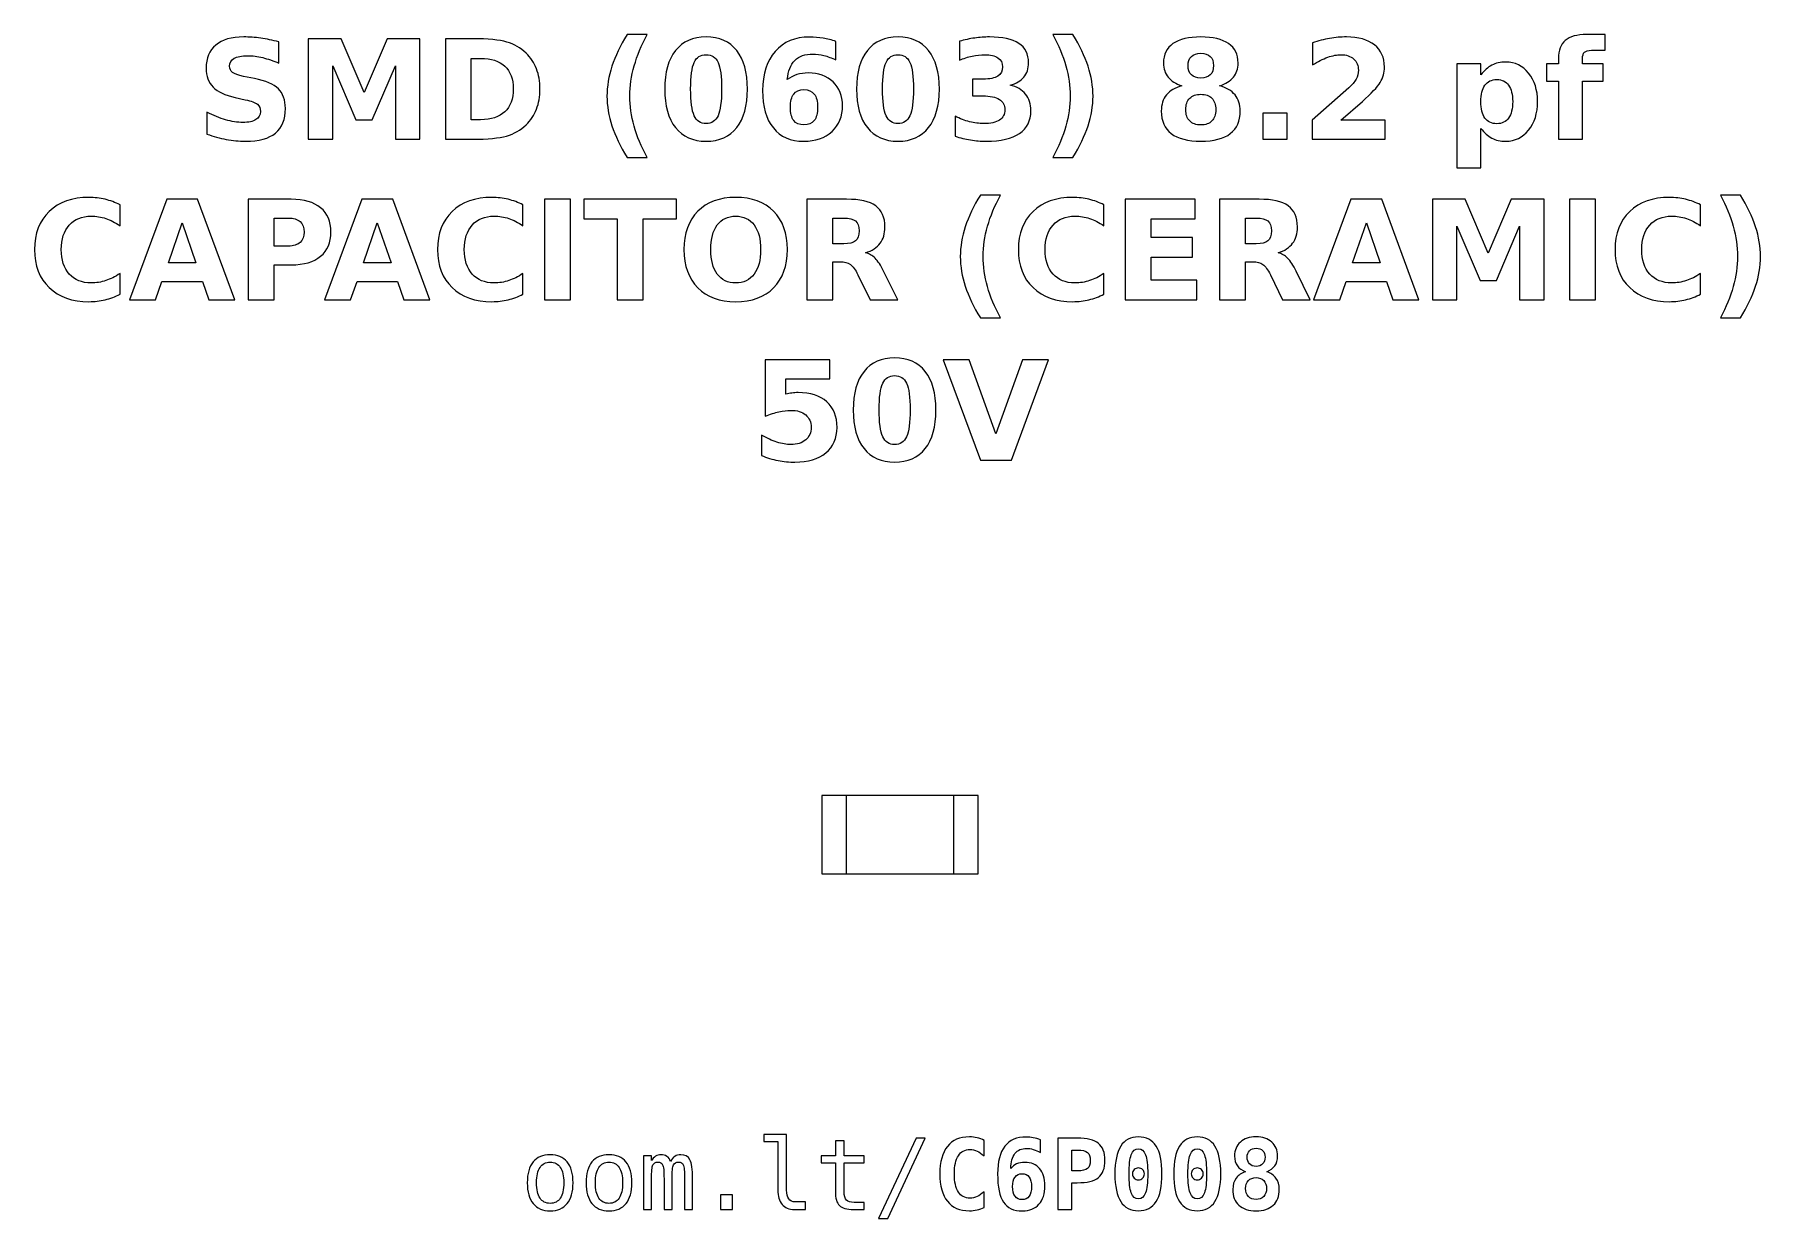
# Model space of a CAD drawing. Header units: centimetres. Extents: x -11.39 to -9.62, y -15.24 to -14.03.
import ezdxf

# ---------------------------------------------------------------- set-up
doc = ezdxf.new("R2010")
doc.units = ezdxf.units.CM
doc.header["$MEASUREMENT"] = 0
doc.layers.add('Layer 1', color=7, linetype='Continuous')

msp = doc.modelspace()

# ---------------------------------------------------------------- linework, layer by layer
at = {"layer": 'Layer 1', "color": 7, "lineweight": 9}
for points in [[(-10.58, -14.89), (-10.42, -14.89), (-10.42, -14.81), (-10.58, -14.81), (-10.58, -14.89)], [(-10.555, -14.89), (-10.445, -14.89), (-10.445, -14.81), (-10.555, -14.81), (-10.555, -14.89)]]:
    msp.add_lwpolyline(points, close=True, dxfattribs=at)
at = {"layer": 'Layer 1', "color": 250}
for points, knots in [([(-11.13579, -14.03859), (-11.13579, -14.03859), (-11.13579, -14.06034), (-11.13579, -14.06034), (-11.13579, -14.06034), (-11.14144, -14.05782), (-11.14696, -14.05592), (-11.15232, -14.05463), (-11.15232, -14.05463), (-11.15771, -14.05333), (-11.16279, -14.0527), (-11.16756, -14.0527), (-11.16756, -14.0527), (-11.17389, -14.0527), (-11.17859, -14.05357), (-11.18163, -14.05531), (-11.18163, -14.05531), (-11.18466, -14.05707), (-11.18617, -14.05978), (-11.18617, -14.06345), (-11.18617, -14.06345), (-11.18617, -14.0662), (-11.18516, -14.06836), (-11.18311, -14.06989), (-11.18311, -14.06989), (-11.18106, -14.07142), (-11.17735, -14.07276), (-11.17196, -14.07386), (-11.17196, -14.07386), (-11.17196, -14.07386), (-11.16067, -14.07612), (-11.16067, -14.07612), (-11.16067, -14.07612), (-11.14922, -14.07843), (-11.14111, -14.08191), (-11.13629, -14.08661), (-11.13629, -14.08661), (-11.13146, -14.09129), (-11.12904, -14.09795), (-11.12904, -14.10658), (-11.12904, -14.10658), (-11.12904, -14.11794), (-11.1324, -14.12638), (-11.13913, -14.13191), (-11.13913, -14.13191), (-11.14586, -14.13743), (-11.15613, -14.14021), (-11.16996, -14.14021), (-11.16996, -14.14021), (-11.1765, -14.14021), (-11.18304, -14.1396), (-11.1896, -14.13835), (-11.1896, -14.13835), (-11.19616, -14.1371), (-11.20275, -14.13527), (-11.20931, -14.13285), (-11.20931, -14.13285), (-11.20931, -14.13285), (-11.20931, -14.11046), (-11.20931, -14.11046), (-11.20931, -14.11046), (-11.20275, -14.11394), (-11.1964, -14.11657), (-11.19026, -14.11834), (-11.19026, -14.11834), (-11.18412, -14.1201), (-11.17822, -14.12099), (-11.17253, -14.12099), (-11.17253, -14.12099), (-11.16674, -14.12099), (-11.1623, -14.12003), (-11.15922, -14.1181), (-11.15922, -14.1181), (-11.15613, -14.11617), (-11.15461, -14.11342), (-11.15461, -14.10982), (-11.15461, -14.10982), (-11.15461, -14.10662), (-11.15564, -14.10413), (-11.15773, -14.10239), (-11.15773, -14.10239), (-11.15983, -14.10065), (-11.16399, -14.09908), (-11.17025, -14.09771), (-11.17025, -14.09771), (-11.17025, -14.09771), (-11.18052, -14.09543), (-11.18052, -14.09543), (-11.18052, -14.09543), (-11.1908, -14.09322), (-11.19833, -14.08972), (-11.20308, -14.08489), (-11.20308, -14.08489), (-11.20783, -14.08007), (-11.2102, -14.07356), (-11.2102, -14.0654), (-11.2102, -14.0654), (-11.2102, -14.05514), (-11.20689, -14.04726), (-11.20028, -14.04176), (-11.20028, -14.04176), (-11.19367, -14.03623), (-11.18417, -14.03348), (-11.17175, -14.03348), (-11.17175, -14.03348), (-11.16611, -14.03348), (-11.1603, -14.03391), (-11.15432, -14.03475), (-11.15432, -14.03475), (-11.14835, -14.0356), (-11.14217, -14.03687), (-11.13579, -14.03859)], [0, 0, 0, 0, 0.0357143, 0.0357143, 0.0357143, 0.0357143, 0.0714286, 0.0714286, 0.0714286, 0.0714286, 0.1071429, 0.1071429, 0.1071429, 0.1071429, 0.1428571, 0.1428571, 0.1428571, 0.1428571, 0.1785714, 0.1785714, 0.1785714, 0.1785714, 0.2142857, 0.2142857, 0.2142857, 0.2142857, 0.25, 0.25, 0.25, 0.25, 0.2857143, 0.2857143, 0.2857143, 0.2857143, 0.3214286, 0.3214286, 0.3214286, 0.3214286, 0.3571429, 0.3571429, 0.3571429, 0.3571429, 0.3928571, 0.3928571, 0.3928571, 0.3928571, 0.4285714, 0.4285714, 0.4285714, 0.4285714, 0.4642857, 0.4642857, 0.4642857, 0.4642857, 0.5, 0.5, 0.5, 0.5, 0.5357143, 0.5357143, 0.5357143, 0.5357143, 0.5714286, 0.5714286, 0.5714286, 0.5714286, 0.6071429, 0.6071429, 0.6071429, 0.6071429, 0.6428571, 0.6428571, 0.6428571, 0.6428571, 0.6785714, 0.6785714, 0.6785714, 0.6785714, 0.7142857, 0.7142857, 0.7142857, 0.7142857, 0.75, 0.75, 0.75, 0.75, 0.7857143, 0.7857143, 0.7857143, 0.7857143, 0.8214286, 0.8214286, 0.8214286, 0.8214286, 0.8571429, 0.8571429, 0.8571429, 0.8571429, 0.8928571, 0.8928571, 0.8928571, 0.8928571, 0.9285714, 0.9285714, 0.9285714, 0.9285714, 0.9642857, 0.9642857, 0.9642857, 0.9642857, 1, 1, 1, 1]), ([(-11.10576, -14.03534), (-11.10576, -14.03534), (-11.07201, -14.03534), (-11.07201, -14.03534), (-11.07201, -14.03534), (-11.07201, -14.03534), (-11.04856, -14.0904), (-11.04856, -14.0904), (-11.04856, -14.0904), (-11.04856, -14.0904), (-11.025, -14.03534), (-11.025, -14.03534), (-11.025, -14.03534), (-11.025, -14.03534), (-10.99132, -14.03534), (-10.99132, -14.03534), (-10.99132, -14.03534), (-10.99132, -14.03534), (-10.99132, -14.13821), (-10.99132, -14.13821), (-10.99132, -14.13821), (-10.99132, -14.13821), (-11.01639, -14.13821), (-11.01639, -14.13821), (-11.01639, -14.13821), (-11.01639, -14.13821), (-11.01639, -14.06297), (-11.01639, -14.06297), (-11.01639, -14.06297), (-11.01639, -14.06297), (-11.0401, -14.11843), (-11.0401, -14.11843), (-11.0401, -14.11843), (-11.0401, -14.11843), (-11.05691, -14.11843), (-11.05691, -14.11843), (-11.05691, -14.11843), (-11.05691, -14.11843), (-11.08062, -14.06297), (-11.08062, -14.06297), (-11.08062, -14.06297), (-11.08062, -14.06297), (-11.08062, -14.13821), (-11.08062, -14.13821), (-11.08062, -14.13821), (-11.08062, -14.13821), (-11.10576, -14.13821), (-11.10576, -14.13821), (-11.10576, -14.13821), (-11.10576, -14.13821), (-11.10576, -14.03534), (-11.10576, -14.03534)], [0, 0, 0, 0, 0.0769231, 0.0769231, 0.0769231, 0.0769231, 0.1538462, 0.1538462, 0.1538462, 0.1538462, 0.2307692, 0.2307692, 0.2307692, 0.2307692, 0.3076923, 0.3076923, 0.3076923, 0.3076923, 0.3846154, 0.3846154, 0.3846154, 0.3846154, 0.4615385, 0.4615385, 0.4615385, 0.4615385, 0.5384615, 0.5384615, 0.5384615, 0.5384615, 0.6153846, 0.6153846, 0.6153846, 0.6153846, 0.6923077, 0.6923077, 0.6923077, 0.6923077, 0.7692308, 0.7692308, 0.7692308, 0.7692308, 0.8461538, 0.8461538, 0.8461538, 0.8461538, 0.9230769, 0.9230769, 0.9230769, 0.9230769, 1, 1, 1, 1]), ([(-10.96533, -14.03534), (-10.96533, -14.03534), (-10.93734, -14.03534), (-10.93734, -14.03534), (-10.93734, -14.03534), (-10.92173, -14.03534), (-10.91011, -14.03645), (-10.90247, -14.03868), (-10.90247, -14.03868), (-10.89482, -14.04091), (-10.88826, -14.04468), (-10.88278, -14.05002), (-10.88278, -14.05002), (-10.87796, -14.05465), (-10.87439, -14.06001), (-10.87203, -14.06608), (-10.87203, -14.06608), (-10.86971, -14.07212), (-10.86853, -14.07899), (-10.86853, -14.08668), (-10.86853, -14.08668), (-10.86853, -14.09444), (-10.86971, -14.10136), (-10.87203, -14.10745), (-10.87203, -14.10745), (-10.87439, -14.11354), (-10.87796, -14.1189), (-10.88278, -14.12353), (-10.88278, -14.12353), (-10.88831, -14.12887), (-10.89492, -14.13264), (-10.90263, -14.13487), (-10.90263, -14.13487), (-10.91035, -14.1371), (-10.92192, -14.13821), (-10.93734, -14.13821), (-10.93734, -14.13821), (-10.93734, -14.13821), (-10.96533, -14.13821), (-10.96533, -14.13821), (-10.96533, -14.13821), (-10.96533, -14.13821), (-10.96533, -14.03534), (-10.96533, -14.03534)], [0, 0, 0, 0, 0.0909091, 0.0909091, 0.0909091, 0.0909091, 0.1818182, 0.1818182, 0.1818182, 0.1818182, 0.2727273, 0.2727273, 0.2727273, 0.2727273, 0.3636364, 0.3636364, 0.3636364, 0.3636364, 0.4545455, 0.4545455, 0.4545455, 0.4545455, 0.5454545, 0.5454545, 0.5454545, 0.5454545, 0.6363636, 0.6363636, 0.6363636, 0.6363636, 0.7272727, 0.7272727, 0.7272727, 0.7272727, 0.8181818, 0.8181818, 0.8181818, 0.8181818, 0.9090909, 0.9090909, 0.9090909, 0.9090909, 1, 1, 1, 1]), ([(-10.75884, -14.15681), (-10.75884, -14.15681), (-10.7793, -14.15681), (-10.7793, -14.15681), (-10.7793, -14.15681), (-10.78633, -14.14548), (-10.79153, -14.13468), (-10.79487, -14.12445), (-10.79487, -14.12445), (-10.79823, -14.11424), (-10.7999, -14.10411), (-10.7999, -14.09404), (-10.7999, -14.09404), (-10.7999, -14.08398), (-10.79821, -14.07379), (-10.79485, -14.06349), (-10.79485, -14.06349), (-10.79146, -14.05317), (-10.78629, -14.0424), (-10.7793, -14.03113), (-10.7793, -14.03113), (-10.7793, -14.03113), (-10.75884, -14.03113), (-10.75884, -14.03113), (-10.75884, -14.03113), (-10.76472, -14.04202), (-10.76912, -14.05267), (-10.77206, -14.06307), (-10.77206, -14.06307), (-10.775, -14.07346), (-10.77648, -14.08374), (-10.77648, -14.0939), (-10.77648, -14.0939), (-10.77648, -14.10406), (-10.77502, -14.11434), (-10.77211, -14.12478), (-10.77211, -14.12478), (-10.76919, -14.1352), (-10.76477, -14.14588), (-10.75884, -14.15681)], [0, 0, 0, 0, 0.1, 0.1, 0.1, 0.1, 0.2, 0.2, 0.2, 0.2, 0.3, 0.3, 0.3, 0.3, 0.4, 0.4, 0.4, 0.4, 0.5, 0.5, 0.5, 0.5, 0.6, 0.6, 0.6, 0.6, 0.7, 0.7, 0.7, 0.7, 0.8, 0.8, 0.8, 0.8, 0.9, 0.9, 0.9, 0.9, 1, 1, 1, 1]), ([(-10.65611, -14.08687), (-10.65611, -14.10392), (-10.65978, -14.11707), (-10.66714, -14.12633), (-10.66714, -14.12633), (-10.67448, -14.13558), (-10.68492, -14.14021), (-10.69842, -14.14021), (-10.69842, -14.14021), (-10.71197, -14.14021), (-10.72243, -14.13558), (-10.72977, -14.12633), (-10.72977, -14.12633), (-10.73713, -14.11707), (-10.7408, -14.10392), (-10.7408, -14.08687), (-10.7408, -14.08687), (-10.7408, -14.0698), (-10.73713, -14.05662), (-10.72977, -14.04736), (-10.72977, -14.04736), (-10.72243, -14.03812), (-10.71197, -14.03348), (-10.69842, -14.03348), (-10.69842, -14.03348), (-10.68492, -14.03348), (-10.67448, -14.03812), (-10.66714, -14.04736), (-10.66714, -14.04736), (-10.65978, -14.05662), (-10.65611, -14.0698), (-10.65611, -14.08687)], [0, 0, 0, 0, 0.125, 0.125, 0.125, 0.125, 0.25, 0.25, 0.25, 0.25, 0.375, 0.375, 0.375, 0.375, 0.5, 0.5, 0.5, 0.5, 0.625, 0.625, 0.625, 0.625, 0.75, 0.75, 0.75, 0.75, 0.875, 0.875, 0.875, 0.875, 1, 1, 1, 1]), ([(-10.56552, -14.03802), (-10.56552, -14.03802), (-10.56552, -14.05705), (-10.56552, -14.05705), (-10.56552, -14.05705), (-10.56989, -14.05498), (-10.57398, -14.05345), (-10.57784, -14.05246), (-10.57784, -14.05246), (-10.5817, -14.05147), (-10.58548, -14.05098), (-10.58915, -14.05098), (-10.58915, -14.05098), (-10.59706, -14.05098), (-10.60319, -14.05317), (-10.60761, -14.05757), (-10.60761, -14.05757), (-10.61201, -14.06194), (-10.6146, -14.06845), (-10.61533, -14.07709), (-10.61533, -14.07709), (-10.6123, -14.07485), (-10.609, -14.07316), (-10.60547, -14.07203), (-10.60547, -14.07203), (-10.60195, -14.0709), (-10.59809, -14.07034), (-10.5939, -14.07034), (-10.5939, -14.07034), (-10.58339, -14.07034), (-10.5749, -14.07342), (-10.56846, -14.07958), (-10.56846, -14.07958), (-10.56199, -14.08572), (-10.55877, -14.09378), (-10.55877, -14.10376), (-10.55877, -14.10376), (-10.55877, -14.11479), (-10.56237, -14.12361), (-10.56959, -14.13026), (-10.56959, -14.13026), (-10.57678, -14.13689), (-10.58647, -14.14021), (-10.59858, -14.14021), (-10.59858, -14.14021), (-10.61194, -14.14021), (-10.62229, -14.13569), (-10.62963, -14.12666), (-10.62963, -14.12666), (-10.63694, -14.11765), (-10.64061, -14.10484), (-10.64061, -14.08826), (-10.64061, -14.08826), (-10.64061, -14.07128), (-10.63633, -14.05792), (-10.62777, -14.04821), (-10.62777, -14.04821), (-10.61919, -14.03849), (-10.60745, -14.03362), (-10.59252, -14.03362), (-10.59252, -14.03362), (-10.58779, -14.03362), (-10.5832, -14.034), (-10.57873, -14.03473), (-10.57873, -14.03473), (-10.57429, -14.03546), (-10.56989, -14.03656), (-10.56552, -14.03802)], [0, 0, 0, 0, 0.0588235, 0.0588235, 0.0588235, 0.0588235, 0.1176471, 0.1176471, 0.1176471, 0.1176471, 0.1764706, 0.1764706, 0.1764706, 0.1764706, 0.2352941, 0.2352941, 0.2352941, 0.2352941, 0.2941176, 0.2941176, 0.2941176, 0.2941176, 0.3529412, 0.3529412, 0.3529412, 0.3529412, 0.4117647, 0.4117647, 0.4117647, 0.4117647, 0.4705882, 0.4705882, 0.4705882, 0.4705882, 0.5294118, 0.5294118, 0.5294118, 0.5294118, 0.5882353, 0.5882353, 0.5882353, 0.5882353, 0.6470588, 0.6470588, 0.6470588, 0.6470588, 0.7058824, 0.7058824, 0.7058824, 0.7058824, 0.7647059, 0.7647059, 0.7647059, 0.7647059, 0.8235294, 0.8235294, 0.8235294, 0.8235294, 0.8823529, 0.8823529, 0.8823529, 0.8823529, 0.9411765, 0.9411765, 0.9411765, 0.9411765, 1, 1, 1, 1]), ([(-10.45973, -14.08687), (-10.45973, -14.10392), (-10.4634, -14.11707), (-10.47076, -14.12633), (-10.47076, -14.12633), (-10.4781, -14.13558), (-10.48854, -14.14021), (-10.50204, -14.14021), (-10.50204, -14.14021), (-10.51559, -14.14021), (-10.52605, -14.13558), (-10.53339, -14.12633), (-10.53339, -14.12633), (-10.54075, -14.11707), (-10.54442, -14.10392), (-10.54442, -14.08687), (-10.54442, -14.08687), (-10.54442, -14.0698), (-10.54075, -14.05662), (-10.53339, -14.04736), (-10.53339, -14.04736), (-10.52605, -14.03812), (-10.51559, -14.03348), (-10.50204, -14.03348), (-10.50204, -14.03348), (-10.48854, -14.03348), (-10.4781, -14.03812), (-10.47076, -14.04736), (-10.47076, -14.04736), (-10.4634, -14.05662), (-10.45973, -14.0698), (-10.45973, -14.08687)], [0, 0, 0, 0, 0.125, 0.125, 0.125, 0.125, 0.25, 0.25, 0.25, 0.25, 0.375, 0.375, 0.375, 0.375, 0.5, 0.5, 0.5, 0.5, 0.625, 0.625, 0.625, 0.625, 0.75, 0.75, 0.75, 0.75, 0.875, 0.875, 0.875, 0.875, 1, 1, 1, 1]), ([(-10.38725, -14.08273), (-10.38033, -14.08452), (-10.37504, -14.08765), (-10.37144, -14.09207), (-10.37144, -14.09207), (-10.36784, -14.09651), (-10.36603, -14.10213), (-10.36603, -14.10898), (-10.36603, -14.10898), (-10.36603, -14.11918), (-10.36994, -14.12694), (-10.37774, -14.13226), (-10.37774, -14.13226), (-10.38555, -14.13755), (-10.39694, -14.14021), (-10.41192, -14.14021), (-10.41192, -14.14021), (-10.41721, -14.14021), (-10.4225, -14.13979), (-10.42782, -14.13894), (-10.42782, -14.13894), (-10.43311, -14.13809), (-10.43835, -14.1368), (-10.44355, -14.13511), (-10.44355, -14.13511), (-10.44355, -14.13511), (-10.44355, -14.11464), (-10.44355, -14.11464), (-10.44355, -14.11464), (-10.43859, -14.11711), (-10.43367, -14.119), (-10.42878, -14.12027), (-10.42878, -14.12027), (-10.42389, -14.12151), (-10.41907, -14.12215), (-10.41434, -14.12215), (-10.41434, -14.12215), (-10.40731, -14.12215), (-10.40192, -14.12092), (-10.39818, -14.1185), (-10.39818, -14.1185), (-10.39444, -14.11606), (-10.39256, -14.11258), (-10.39256, -14.10801), (-10.39256, -14.10801), (-10.39256, -14.10333), (-10.39449, -14.09978), (-10.39832, -14.09738), (-10.39832, -14.09738), (-10.40216, -14.09496), (-10.40782, -14.09376), (-10.4153, -14.09376), (-10.4153, -14.09376), (-10.4153, -14.09376), (-10.42591, -14.09376), (-10.42591, -14.09376), (-10.42591, -14.09376), (-10.42591, -14.09376), (-10.42591, -14.07666), (-10.42591, -14.07666), (-10.42591, -14.07666), (-10.42591, -14.07666), (-10.41476, -14.07666), (-10.41476, -14.07666), (-10.41476, -14.07666), (-10.40808, -14.07666), (-10.40314, -14.07563), (-10.39988, -14.07353), (-10.39988, -14.07353), (-10.39661, -14.07144), (-10.39498, -14.06827), (-10.39498, -14.06401), (-10.39498, -14.06401), (-10.39498, -14.06006), (-10.39656, -14.057), (-10.39973, -14.05486), (-10.39973, -14.05486), (-10.40291, -14.0527), (-10.40738, -14.05162), (-10.41316, -14.05162), (-10.41316, -14.05162), (-10.41744, -14.05162), (-10.42175, -14.05209), (-10.42612, -14.05305), (-10.42612, -14.05305), (-10.43047, -14.05401), (-10.4348, -14.05545), (-10.43913, -14.05733), (-10.43913, -14.05733), (-10.43913, -14.05733), (-10.43913, -14.0379), (-10.43913, -14.0379), (-10.43913, -14.0379), (-10.43388, -14.03642), (-10.42871, -14.03532), (-10.42356, -14.03459), (-10.42356, -14.03459), (-10.41841, -14.03386), (-10.41338, -14.03348), (-10.40841, -14.03348), (-10.40841, -14.03348), (-10.39505, -14.03348), (-10.38504, -14.03567), (-10.3784, -14.04007), (-10.3784, -14.04007), (-10.37177, -14.04444), (-10.36846, -14.05105), (-10.36846, -14.05987), (-10.36846, -14.05987), (-10.36846, -14.06587), (-10.37003, -14.07081), (-10.37321, -14.07464), (-10.37321, -14.07464), (-10.37638, -14.07847), (-10.38106, -14.08118), (-10.38725, -14.08273)], [0, 0, 0, 0, 0.0344828, 0.0344828, 0.0344828, 0.0344828, 0.0689655, 0.0689655, 0.0689655, 0.0689655, 0.1034483, 0.1034483, 0.1034483, 0.1034483, 0.137931, 0.137931, 0.137931, 0.137931, 0.1724138, 0.1724138, 0.1724138, 0.1724138, 0.2068966, 0.2068966, 0.2068966, 0.2068966, 0.2413793, 0.2413793, 0.2413793, 0.2413793, 0.2758621, 0.2758621, 0.2758621, 0.2758621, 0.3103448, 0.3103448, 0.3103448, 0.3103448, 0.3448276, 0.3448276, 0.3448276, 0.3448276, 0.3793103, 0.3793103, 0.3793103, 0.3793103, 0.4137931, 0.4137931, 0.4137931, 0.4137931, 0.4482759, 0.4482759, 0.4482759, 0.4482759, 0.4827586, 0.4827586, 0.4827586, 0.4827586, 0.5172414, 0.5172414, 0.5172414, 0.5172414, 0.5517241, 0.5517241, 0.5517241, 0.5517241, 0.5862069, 0.5862069, 0.5862069, 0.5862069, 0.6206897, 0.6206897, 0.6206897, 0.6206897, 0.6551724, 0.6551724, 0.6551724, 0.6551724, 0.6896552, 0.6896552, 0.6896552, 0.6896552, 0.7241379, 0.7241379, 0.7241379, 0.7241379, 0.7586207, 0.7586207, 0.7586207, 0.7586207, 0.7931034, 0.7931034, 0.7931034, 0.7931034, 0.8275862, 0.8275862, 0.8275862, 0.8275862, 0.862069, 0.862069, 0.862069, 0.862069, 0.8965517, 0.8965517, 0.8965517, 0.8965517, 0.9310345, 0.9310345, 0.9310345, 0.9310345, 0.9655172, 0.9655172, 0.9655172, 0.9655172, 1, 1, 1, 1]), ([(-10.3435, -14.15681), (-10.33762, -14.14588), (-10.3332, -14.1352), (-10.33026, -14.12478), (-10.33026, -14.12478), (-10.32732, -14.11434), (-10.32586, -14.10406), (-10.32586, -14.0939), (-10.32586, -14.0939), (-10.32586, -14.08374), (-10.32732, -14.07346), (-10.33026, -14.06307), (-10.33026, -14.06307), (-10.3332, -14.05267), (-10.33762, -14.04202), (-10.3435, -14.03113), (-10.3435, -14.03113), (-10.3435, -14.03113), (-10.32304, -14.03113), (-10.32304, -14.03113), (-10.32304, -14.03113), (-10.31606, -14.0424), (-10.31088, -14.05317), (-10.30749, -14.06349), (-10.30749, -14.06349), (-10.30413, -14.07379), (-10.30244, -14.08398), (-10.30244, -14.09404), (-10.30244, -14.09404), (-10.30244, -14.10411), (-10.30411, -14.11424), (-10.30747, -14.12445), (-10.30747, -14.12445), (-10.31081, -14.13468), (-10.31601, -14.14548), (-10.32304, -14.15681), (-10.32304, -14.15681), (-10.32304, -14.15681), (-10.3435, -14.15681), (-10.3435, -14.15681)], [0, 0, 0, 0, 0.1, 0.1, 0.1, 0.1, 0.2, 0.2, 0.2, 0.2, 0.3, 0.3, 0.3, 0.3, 0.4, 0.4, 0.4, 0.4, 0.5, 0.5, 0.5, 0.5, 0.6, 0.6, 0.6, 0.6, 0.7, 0.7, 0.7, 0.7, 0.8, 0.8, 0.8, 0.8, 0.9, 0.9, 0.9, 0.9, 1, 1, 1, 1]), ([(-10.21142, -14.08344), (-10.21765, -14.08155), (-10.22236, -14.07866), (-10.22553, -14.07476), (-10.22553, -14.07476), (-10.22871, -14.07085), (-10.23028, -14.06599), (-10.23028, -14.06015), (-10.23028, -14.06015), (-10.23028, -14.05147), (-10.22704, -14.04484), (-10.22057, -14.0403), (-10.22057, -14.0403), (-10.2141, -14.03576), (-10.20458, -14.03348), (-10.19204, -14.03348), (-10.19204, -14.03348), (-10.1796, -14.03348), (-10.17012, -14.03574), (-10.16365, -14.04028), (-10.16365, -14.04028), (-10.15719, -14.0448), (-10.15394, -14.05143), (-10.15394, -14.06015), (-10.15394, -14.06015), (-10.15394, -14.06599), (-10.15554, -14.07085), (-10.15871, -14.07476), (-10.15871, -14.07476), (-10.16191, -14.07866), (-10.16664, -14.08155), (-10.17287, -14.08344), (-10.17287, -14.08344), (-10.16589, -14.08536), (-10.16062, -14.08849), (-10.15707, -14.09284), (-10.15707, -14.09284), (-10.15352, -14.09717), (-10.15173, -14.10265), (-10.15173, -14.10928), (-10.15173, -14.10928), (-10.15173, -14.11947), (-10.15512, -14.12718), (-10.16189, -14.13238), (-10.16189, -14.13238), (-10.16866, -14.1376), (-10.17873, -14.14021), (-10.19204, -14.14021), (-10.19204, -14.14021), (-10.20542, -14.14021), (-10.21551, -14.1376), (-10.22233, -14.13238), (-10.22233, -14.13238), (-10.22915, -14.12718), (-10.23256, -14.11947), (-10.23256, -14.10928), (-10.23256, -14.10928), (-10.23256, -14.10265), (-10.23077, -14.09717), (-10.22722, -14.09284), (-10.22722, -14.09284), (-10.22367, -14.08849), (-10.2184, -14.08536), (-10.21142, -14.08344)], [0, 0, 0, 0, 0.0625, 0.0625, 0.0625, 0.0625, 0.125, 0.125, 0.125, 0.125, 0.1875, 0.1875, 0.1875, 0.1875, 0.25, 0.25, 0.25, 0.25, 0.3125, 0.3125, 0.3125, 0.3125, 0.375, 0.375, 0.375, 0.375, 0.4375, 0.4375, 0.4375, 0.4375, 0.5, 0.5, 0.5, 0.5, 0.5625, 0.5625, 0.5625, 0.5625, 0.625, 0.625, 0.625, 0.625, 0.6875, 0.6875, 0.6875, 0.6875, 0.75, 0.75, 0.75, 0.75, 0.8125, 0.8125, 0.8125, 0.8125, 0.875, 0.875, 0.875, 0.875, 0.9375, 0.9375, 0.9375, 0.9375, 1, 1, 1, 1]), ([(-10.04872, -14.11871), (-10.04872, -14.11871), (-10.00344, -14.11871), (-10.00344, -14.11871), (-10.00344, -14.11871), (-10.00344, -14.11871), (-10.00344, -14.13821), (-10.00344, -14.13821), (-10.00344, -14.13821), (-10.00344, -14.13821), (-10.07821, -14.13821), (-10.07821, -14.13821), (-10.07821, -14.13821), (-10.07821, -14.13821), (-10.07821, -14.11871), (-10.07821, -14.11871), (-10.07821, -14.11871), (-10.07821, -14.11871), (-10.04065, -14.08558), (-10.04065, -14.08558), (-10.04065, -14.08558), (-10.03729, -14.08254), (-10.03482, -14.07958), (-10.03322, -14.07669), (-10.03322, -14.07669), (-10.0316, -14.07379), (-10.0308, -14.07078), (-10.0308, -14.06765), (-10.0308, -14.06765), (-10.0308, -14.06283), (-10.03242, -14.05895), (-10.03566, -14.05601), (-10.03566, -14.05601), (-10.03889, -14.05307), (-10.04319, -14.05162), (-10.04858, -14.05162), (-10.04858, -14.05162), (-10.05271, -14.05162), (-10.05723, -14.05251), (-10.06215, -14.05427), (-10.06215, -14.05427), (-10.06706, -14.05604), (-10.07233, -14.05867), (-10.07793, -14.06215), (-10.07793, -14.06215), (-10.07793, -14.06215), (-10.07793, -14.03955), (-10.07793, -14.03955), (-10.07793, -14.03955), (-10.07195, -14.03758), (-10.06605, -14.03607), (-10.06022, -14.03504), (-10.06022, -14.03504), (-10.05438, -14.034), (-10.04867, -14.03348), (-10.04305, -14.03348), (-10.04305, -14.03348), (-10.03075, -14.03348), (-10.02118, -14.03619), (-10.01436, -14.04162), (-10.01436, -14.04162), (-10.00754, -14.04703), (-10.00413, -14.05458), (-10.00413, -14.06429), (-10.00413, -14.06429), (-10.00413, -14.06989), (-10.00558, -14.07511), (-10.00848, -14.07996), (-10.00848, -14.07996), (-10.01137, -14.0848), (-10.01746, -14.09129), (-10.02673, -14.09943), (-10.02673, -14.09943), (-10.02673, -14.09943), (-10.04872, -14.11871), (-10.04872, -14.11871)], [0, 0, 0, 0, 0.0526316, 0.0526316, 0.0526316, 0.0526316, 0.1052632, 0.1052632, 0.1052632, 0.1052632, 0.1578947, 0.1578947, 0.1578947, 0.1578947, 0.2105263, 0.2105263, 0.2105263, 0.2105263, 0.2631579, 0.2631579, 0.2631579, 0.2631579, 0.3157895, 0.3157895, 0.3157895, 0.3157895, 0.3684211, 0.3684211, 0.3684211, 0.3684211, 0.4210526, 0.4210526, 0.4210526, 0.4210526, 0.4736842, 0.4736842, 0.4736842, 0.4736842, 0.5263158, 0.5263158, 0.5263158, 0.5263158, 0.5789474, 0.5789474, 0.5789474, 0.5789474, 0.6315789, 0.6315789, 0.6315789, 0.6315789, 0.6842105, 0.6842105, 0.6842105, 0.6842105, 0.7368421, 0.7368421, 0.7368421, 0.7368421, 0.7894737, 0.7894737, 0.7894737, 0.7894737, 0.8421053, 0.8421053, 0.8421053, 0.8421053, 0.8947368, 0.8947368, 0.8947368, 0.8947368, 0.9473684, 0.9473684, 0.9473684, 0.9473684, 1, 1, 1, 1]), ([(-9.7784, -14.03099), (-9.7784, -14.03099), (-9.7784, -14.04717), (-9.7784, -14.04717), (-9.7784, -14.04717), (-9.7784, -14.04717), (-9.79206, -14.04717), (-9.79206, -14.04717), (-9.79206, -14.04717), (-9.79554, -14.04717), (-9.79799, -14.04781), (-9.79935, -14.04908), (-9.79935, -14.04908), (-9.80074, -14.05035), (-9.80142, -14.05253), (-9.80142, -14.05566), (-9.80142, -14.05566), (-9.80142, -14.05566), (-9.80142, -14.06105), (-9.80142, -14.06105), (-9.80142, -14.06105), (-9.80142, -14.06105), (-9.78035, -14.06105), (-9.78035, -14.06105), (-9.78035, -14.06105), (-9.78035, -14.06105), (-9.78035, -14.07869), (-9.78035, -14.07869), (-9.78035, -14.07869), (-9.78035, -14.07869), (-9.80142, -14.07869), (-9.80142, -14.07869), (-9.80142, -14.07869), (-9.80142, -14.07869), (-9.80142, -14.13821), (-9.80142, -14.13821), (-9.80142, -14.13821), (-9.80142, -14.13821), (-9.82609, -14.13821), (-9.82609, -14.13821), (-9.82609, -14.13821), (-9.82609, -14.13821), (-9.82609, -14.07869), (-9.82609, -14.07869), (-9.82609, -14.07869), (-9.82609, -14.07869), (-9.83835, -14.07869), (-9.83835, -14.07869), (-9.83835, -14.07869), (-9.83835, -14.07869), (-9.83835, -14.06105), (-9.83835, -14.06105), (-9.83835, -14.06105), (-9.83835, -14.06105), (-9.82609, -14.06105), (-9.82609, -14.06105), (-9.82609, -14.06105), (-9.82609, -14.06105), (-9.82609, -14.05566), (-9.82609, -14.05566), (-9.82609, -14.05566), (-9.82609, -14.04726), (-9.82374, -14.04103), (-9.81906, -14.03701), (-9.81906, -14.03701), (-9.81438, -14.03299), (-9.80711, -14.03099), (-9.79728, -14.03099), (-9.79728, -14.03099), (-9.79728, -14.03099), (-9.7784, -14.03099), (-9.7784, -14.03099)], [0, 0, 0, 0, 0.0555556, 0.0555556, 0.0555556, 0.0555556, 0.1111111, 0.1111111, 0.1111111, 0.1111111, 0.1666667, 0.1666667, 0.1666667, 0.1666667, 0.2222222, 0.2222222, 0.2222222, 0.2222222, 0.2777778, 0.2777778, 0.2777778, 0.2777778, 0.3333333, 0.3333333, 0.3333333, 0.3333333, 0.3888889, 0.3888889, 0.3888889, 0.3888889, 0.4444444, 0.4444444, 0.4444444, 0.4444444, 0.5, 0.5, 0.5, 0.5, 0.5555556, 0.5555556, 0.5555556, 0.5555556, 0.6111111, 0.6111111, 0.6111111, 0.6111111, 0.6666667, 0.6666667, 0.6666667, 0.6666667, 0.7222222, 0.7222222, 0.7222222, 0.7222222, 0.7777778, 0.7777778, 0.7777778, 0.7777778, 0.8333333, 0.8333333, 0.8333333, 0.8333333, 0.8888889, 0.8888889, 0.8888889, 0.8888889, 0.9444444, 0.9444444, 0.9444444, 0.9444444, 1, 1, 1, 1]), ([(-10.9388, -14.0554), (-10.9388, -14.0554), (-10.9388, -14.11815), (-10.9388, -14.11815), (-10.9388, -14.11815), (-10.9388, -14.11815), (-10.9293, -14.11815), (-10.9293, -14.11815), (-10.9293, -14.11815), (-10.91846, -14.11815), (-10.91018, -14.11547), (-10.90447, -14.11008), (-10.90447, -14.11008), (-10.89875, -14.10472), (-10.89588, -14.09691), (-10.89588, -14.08668), (-10.89588, -14.08668), (-10.89588, -14.07647), (-10.89873, -14.06871), (-10.90442, -14.0634), (-10.90442, -14.0634), (-10.91011, -14.05806), (-10.91841, -14.0554), (-10.9293, -14.0554), (-10.9293, -14.0554), (-10.9293, -14.0554), (-10.9388, -14.0554), (-10.9388, -14.0554)], [0, 0, 0, 0, 0.1428571, 0.1428571, 0.1428571, 0.1428571, 0.2857143, 0.2857143, 0.2857143, 0.2857143, 0.4285714, 0.4285714, 0.4285714, 0.4285714, 0.5714286, 0.5714286, 0.5714286, 0.5714286, 0.7142857, 0.7142857, 0.7142857, 0.7142857, 0.8571429, 0.8571429, 0.8571429, 0.8571429, 1, 1, 1, 1]), ([(-10.68264, -14.08668), (-10.68264, -14.07382), (-10.68384, -14.06476), (-10.68626, -14.05949), (-10.68626, -14.05949), (-10.68866, -14.05425), (-10.69273, -14.05162), (-10.69842, -14.05162), (-10.69842, -14.05162), (-10.70411, -14.05162), (-10.70818, -14.05425), (-10.71063, -14.05949), (-10.71063, -14.05949), (-10.71305, -14.06476), (-10.71427, -14.07382), (-10.71427, -14.08668), (-10.71427, -14.08668), (-10.71427, -14.09966), (-10.71305, -14.10884), (-10.71063, -14.11415), (-10.71063, -14.11415), (-10.70818, -14.11949), (-10.70411, -14.12215), (-10.69842, -14.12215), (-10.69842, -14.12215), (-10.69278, -14.12215), (-10.68873, -14.11949), (-10.68628, -14.11415), (-10.68628, -14.11415), (-10.68386, -14.10884), (-10.68264, -14.09966), (-10.68264, -14.08668)], [0, 0, 0, 0, 0.125, 0.125, 0.125, 0.125, 0.25, 0.25, 0.25, 0.25, 0.375, 0.375, 0.375, 0.375, 0.5, 0.5, 0.5, 0.5, 0.625, 0.625, 0.625, 0.625, 0.75, 0.75, 0.75, 0.75, 0.875, 0.875, 0.875, 0.875, 1, 1, 1, 1]), ([(-10.48626, -14.08668), (-10.48626, -14.07382), (-10.48746, -14.06476), (-10.48988, -14.05949), (-10.48988, -14.05949), (-10.49228, -14.05425), (-10.49635, -14.05162), (-10.50204, -14.05162), (-10.50204, -14.05162), (-10.50773, -14.05162), (-10.5118, -14.05425), (-10.51425, -14.05949), (-10.51425, -14.05949), (-10.51667, -14.06476), (-10.51789, -14.07382), (-10.51789, -14.08668), (-10.51789, -14.08668), (-10.51789, -14.09966), (-10.51667, -14.10884), (-10.51425, -14.11415), (-10.51425, -14.11415), (-10.5118, -14.11949), (-10.50773, -14.12215), (-10.50204, -14.12215), (-10.50204, -14.12215), (-10.4964, -14.12215), (-10.49235, -14.11949), (-10.4899, -14.11415), (-10.4899, -14.11415), (-10.48748, -14.10884), (-10.48626, -14.09966), (-10.48626, -14.08668)], [0, 0, 0, 0, 0.125, 0.125, 0.125, 0.125, 0.25, 0.25, 0.25, 0.25, 0.375, 0.375, 0.375, 0.375, 0.5, 0.5, 0.5, 0.5, 0.625, 0.625, 0.625, 0.625, 0.75, 0.75, 0.75, 0.75, 0.875, 0.875, 0.875, 0.875, 1, 1, 1, 1]), ([(-10.20521, -14.06283), (-10.20521, -14.06693), (-10.20408, -14.07008), (-10.2018, -14.07226), (-10.2018, -14.07226), (-10.19952, -14.07448), (-10.19627, -14.07558), (-10.19204, -14.07558), (-10.19204, -14.07558), (-10.1879, -14.07558), (-10.1847, -14.07448), (-10.18247, -14.07226), (-10.18247, -14.07226), (-10.18021, -14.07008), (-10.17908, -14.06693), (-10.17908, -14.06283), (-10.17908, -14.06283), (-10.17908, -14.05874), (-10.18021, -14.05561), (-10.18247, -14.05343), (-10.18247, -14.05343), (-10.1847, -14.05124), (-10.1879, -14.05016), (-10.19204, -14.05016), (-10.19204, -14.05016), (-10.19627, -14.05016), (-10.19952, -14.05126), (-10.2018, -14.05347), (-10.2018, -14.05347), (-10.20408, -14.05566), (-10.20521, -14.05879), (-10.20521, -14.06283)], [0, 0, 0, 0, 0.125, 0.125, 0.125, 0.125, 0.25, 0.25, 0.25, 0.25, 0.375, 0.375, 0.375, 0.375, 0.5, 0.5, 0.5, 0.5, 0.625, 0.625, 0.625, 0.625, 0.75, 0.75, 0.75, 0.75, 0.875, 0.875, 0.875, 0.875, 1, 1, 1, 1]), ([(-9.90554, -14.12704), (-9.90554, -14.12704), (-9.90554, -14.16756), (-9.90554, -14.16756), (-9.90554, -14.16756), (-9.90554, -14.16756), (-9.93021, -14.16756), (-9.93021, -14.16756), (-9.93021, -14.16756), (-9.93021, -14.16756), (-9.93021, -14.06105), (-9.93021, -14.06105), (-9.93021, -14.06105), (-9.93021, -14.06105), (-9.90554, -14.06105), (-9.90554, -14.06105), (-9.90554, -14.06105), (-9.90554, -14.06105), (-9.90554, -14.07236), (-9.90554, -14.07236), (-9.90554, -14.07236), (-9.90215, -14.06784), (-9.89836, -14.06453), (-9.89425, -14.06239), (-9.89425, -14.06239), (-9.89011, -14.06025), (-9.88536, -14.05919), (-9.87997, -14.05919), (-9.87997, -14.05919), (-9.87047, -14.05919), (-9.86266, -14.06297), (-9.85657, -14.07052), (-9.85657, -14.07052), (-9.85046, -14.07807), (-9.8474, -14.08781), (-9.8474, -14.09969), (-9.8474, -14.09969), (-9.8474, -14.11159), (-9.85046, -14.12132), (-9.85657, -14.12887), (-9.85657, -14.12887), (-9.86266, -14.13642), (-9.87047, -14.14021), (-9.87997, -14.14021), (-9.87997, -14.14021), (-9.88536, -14.14021), (-9.89011, -14.13915), (-9.89425, -14.13701), (-9.89425, -14.13701), (-9.89836, -14.13487), (-9.90215, -14.13155), (-9.90554, -14.12704)], [0, 0, 0, 0, 0.0769231, 0.0769231, 0.0769231, 0.0769231, 0.1538462, 0.1538462, 0.1538462, 0.1538462, 0.2307692, 0.2307692, 0.2307692, 0.2307692, 0.3076923, 0.3076923, 0.3076923, 0.3076923, 0.3846154, 0.3846154, 0.3846154, 0.3846154, 0.4615385, 0.4615385, 0.4615385, 0.4615385, 0.5384615, 0.5384615, 0.5384615, 0.5384615, 0.6153846, 0.6153846, 0.6153846, 0.6153846, 0.6923077, 0.6923077, 0.6923077, 0.6923077, 0.7692308, 0.7692308, 0.7692308, 0.7692308, 0.8461538, 0.8461538, 0.8461538, 0.8461538, 0.9230769, 0.9230769, 0.9230769, 0.9230769, 1, 1, 1, 1]), ([(-9.88914, -14.07711), (-9.89444, -14.07711), (-9.89848, -14.07904), (-9.9013, -14.08292), (-9.9013, -14.08292), (-9.90412, -14.0868), (-9.90554, -14.0924), (-9.90554, -14.09969), (-9.90554, -14.09969), (-9.90554, -14.107), (-9.90412, -14.1126), (-9.9013, -14.11648), (-9.9013, -14.11648), (-9.89848, -14.12036), (-9.89444, -14.12229), (-9.88914, -14.12229), (-9.88914, -14.12229), (-9.88388, -14.12229), (-9.87983, -14.12036), (-9.87706, -14.1165), (-9.87706, -14.1165), (-9.87428, -14.11265), (-9.87289, -14.10705), (-9.87289, -14.09969), (-9.87289, -14.09969), (-9.87289, -14.09235), (-9.87428, -14.08675), (-9.87706, -14.08289), (-9.87706, -14.08289), (-9.87983, -14.07904), (-9.88388, -14.07711), (-9.88914, -14.07711)], [0, 0, 0, 0, 0.125, 0.125, 0.125, 0.125, 0.25, 0.25, 0.25, 0.25, 0.375, 0.375, 0.375, 0.375, 0.5, 0.5, 0.5, 0.5, 0.625, 0.625, 0.625, 0.625, 0.75, 0.75, 0.75, 0.75, 0.875, 0.875, 0.875, 0.875, 1, 1, 1, 1]), ([(-10.5983, -14.08743), (-10.60296, -14.08743), (-10.60644, -14.08894), (-10.60874, -14.09195), (-10.60874, -14.09195), (-10.61107, -14.09496), (-10.61222, -14.09948), (-10.61222, -14.10547), (-10.61222, -14.10547), (-10.61222, -14.11149), (-10.61107, -14.11601), (-10.60874, -14.11902), (-10.60874, -14.11902), (-10.60644, -14.12203), (-10.60296, -14.12353), (-10.5983, -14.12353), (-10.5983, -14.12353), (-10.59362, -14.12353), (-10.59012, -14.12203), (-10.58781, -14.11902), (-10.58781, -14.11902), (-10.58548, -14.11601), (-10.58433, -14.11149), (-10.58433, -14.10547), (-10.58433, -14.10547), (-10.58433, -14.09948), (-10.58548, -14.09496), (-10.58781, -14.09195), (-10.58781, -14.09195), (-10.59012, -14.08894), (-10.59362, -14.08743), (-10.5983, -14.08743)], [0, 0, 0, 0, 0.125, 0.125, 0.125, 0.125, 0.25, 0.25, 0.25, 0.25, 0.375, 0.375, 0.375, 0.375, 0.5, 0.5, 0.5, 0.5, 0.625, 0.625, 0.625, 0.625, 0.75, 0.75, 0.75, 0.75, 0.875, 0.875, 0.875, 0.875, 1, 1, 1, 1]), ([(-10.19204, -14.09218), (-10.197, -14.09218), (-10.20084, -14.09355), (-10.20349, -14.09625), (-10.20349, -14.09625), (-10.20615, -14.09896), (-10.20749, -14.10284), (-10.20749, -14.10789), (-10.20749, -14.10789), (-10.20749, -14.11295), (-10.20615, -14.11681), (-10.20349, -14.11951), (-10.20349, -14.11951), (-10.20084, -14.12219), (-10.197, -14.12353), (-10.19204, -14.12353), (-10.19204, -14.12353), (-10.18712, -14.12353), (-10.18336, -14.12219), (-10.18073, -14.11951), (-10.18073, -14.11951), (-10.17812, -14.11681), (-10.1768, -14.11295), (-10.1768, -14.10789), (-10.1768, -14.10789), (-10.1768, -14.10279), (-10.17812, -14.09891), (-10.18073, -14.09621), (-10.18073, -14.09621), (-10.18336, -14.09353), (-10.18712, -14.09218), (-10.19204, -14.09218)], [0, 0, 0, 0, 0.125, 0.125, 0.125, 0.125, 0.25, 0.25, 0.25, 0.25, 0.375, 0.375, 0.375, 0.375, 0.5, 0.5, 0.5, 0.5, 0.625, 0.625, 0.625, 0.625, 0.75, 0.75, 0.75, 0.75, 0.875, 0.875, 0.875, 0.875, 1, 1, 1, 1]), ([(-10.12859, -14.11154), (-10.12859, -14.11154), (-10.10377, -14.11154), (-10.10377, -14.11154), (-10.10377, -14.11154), (-10.10377, -14.11154), (-10.10377, -14.13821), (-10.10377, -14.13821), (-10.10377, -14.13821), (-10.10377, -14.13821), (-10.12859, -14.13821), (-10.12859, -14.13821), (-10.12859, -14.13821), (-10.12859, -14.13821), (-10.12859, -14.11154), (-10.12859, -14.11154)], [0, 0, 0, 0, 0.25, 0.25, 0.25, 0.25, 0.5, 0.5, 0.5, 0.5, 0.75, 0.75, 0.75, 0.75, 1, 1, 1, 1]), ([(-11.29834, -14.29682), (-11.3032, -14.29933), (-11.30828, -14.30124), (-11.31358, -14.30253), (-11.31358, -14.30253), (-11.31884, -14.30382), (-11.32437, -14.30446), (-11.33011, -14.30446), (-11.33011, -14.30446), (-11.34723, -14.30446), (-11.3608, -14.29966), (-11.37082, -14.29009), (-11.37082, -14.29009), (-11.38084, -14.28052), (-11.38585, -14.26754), (-11.38585, -14.25112), (-11.38585, -14.25112), (-11.38585, -14.23468), (-11.38084, -14.22167), (-11.37082, -14.2121), (-11.37082, -14.2121), (-11.3608, -14.20253), (-11.34723, -14.19773), (-11.33011, -14.19773), (-11.33011, -14.19773), (-11.32437, -14.19773), (-11.31884, -14.19837), (-11.31358, -14.19966), (-11.31358, -14.19966), (-11.30828, -14.20095), (-11.3032, -14.20286), (-11.29834, -14.20538), (-11.29834, -14.20538), (-11.29834, -14.20538), (-11.29834, -14.22666), (-11.29834, -14.22666), (-11.29834, -14.22666), (-11.30325, -14.2233), (-11.3081, -14.22085), (-11.31287, -14.2193), (-11.31287, -14.2193), (-11.31764, -14.21772), (-11.32268, -14.21695), (-11.32797, -14.21695), (-11.32797, -14.21695), (-11.33742, -14.21695), (-11.34488, -14.21998), (-11.35029, -14.22605), (-11.35029, -14.22605), (-11.35572, -14.23212), (-11.35843, -14.24047), (-11.35843, -14.25112), (-11.35843, -14.25112), (-11.35843, -14.26175), (-11.35572, -14.27008), (-11.35029, -14.27614), (-11.35029, -14.27614), (-11.34488, -14.28221), (-11.33742, -14.28524), (-11.32797, -14.28524), (-11.32797, -14.28524), (-11.32268, -14.28524), (-11.31764, -14.28447), (-11.31287, -14.28289), (-11.31287, -14.28289), (-11.3081, -14.28134), (-11.30325, -14.27889), (-11.29834, -14.27553), (-11.29834, -14.27553), (-11.29834, -14.27553), (-11.29834, -14.29682), (-11.29834, -14.29682)], [0, 0, 0, 0, 0.0555556, 0.0555556, 0.0555556, 0.0555556, 0.1111111, 0.1111111, 0.1111111, 0.1111111, 0.1666667, 0.1666667, 0.1666667, 0.1666667, 0.2222222, 0.2222222, 0.2222222, 0.2222222, 0.2777778, 0.2777778, 0.2777778, 0.2777778, 0.3333333, 0.3333333, 0.3333333, 0.3333333, 0.3888889, 0.3888889, 0.3888889, 0.3888889, 0.4444444, 0.4444444, 0.4444444, 0.4444444, 0.5, 0.5, 0.5, 0.5, 0.5555556, 0.5555556, 0.5555556, 0.5555556, 0.6111111, 0.6111111, 0.6111111, 0.6111111, 0.6666667, 0.6666667, 0.6666667, 0.6666667, 0.7222222, 0.7222222, 0.7222222, 0.7222222, 0.7777778, 0.7777778, 0.7777778, 0.7777778, 0.8333333, 0.8333333, 0.8333333, 0.8333333, 0.8888889, 0.8888889, 0.8888889, 0.8888889, 0.9444444, 0.9444444, 0.9444444, 0.9444444, 1, 1, 1, 1]), ([(-11.21395, -14.28374), (-11.21395, -14.28374), (-11.25544, -14.28374), (-11.25544, -14.28374), (-11.25544, -14.28374), (-11.25544, -14.28374), (-11.26198, -14.30246), (-11.26198, -14.30246), (-11.26198, -14.30246), (-11.26198, -14.30246), (-11.28865, -14.30246), (-11.28865, -14.30246), (-11.28865, -14.30246), (-11.28865, -14.30246), (-11.25055, -14.19959), (-11.25055, -14.19959), (-11.25055, -14.19959), (-11.25055, -14.19959), (-11.21892, -14.19959), (-11.21892, -14.19959), (-11.21892, -14.19959), (-11.21892, -14.19959), (-11.18082, -14.30246), (-11.18082, -14.30246), (-11.18082, -14.30246), (-11.18082, -14.30246), (-11.20749, -14.30246), (-11.20749, -14.30246), (-11.20749, -14.30246), (-11.20749, -14.30246), (-11.21395, -14.28374), (-11.21395, -14.28374)], [0, 0, 0, 0, 0.125, 0.125, 0.125, 0.125, 0.25, 0.25, 0.25, 0.25, 0.375, 0.375, 0.375, 0.375, 0.5, 0.5, 0.5, 0.5, 0.625, 0.625, 0.625, 0.625, 0.75, 0.75, 0.75, 0.75, 0.875, 0.875, 0.875, 0.875, 1, 1, 1, 1]), ([(-11.16715, -14.19959), (-11.16715, -14.19959), (-11.12313, -14.19959), (-11.12313, -14.19959), (-11.12313, -14.19959), (-11.11003, -14.19959), (-11.09998, -14.20251), (-11.09297, -14.20832), (-11.09297, -14.20832), (-11.08597, -14.21413), (-11.08246, -14.2224), (-11.08246, -14.23315), (-11.08246, -14.23315), (-11.08246, -14.24392), (-11.08597, -14.25222), (-11.09297, -14.25803), (-11.09297, -14.25803), (-11.09998, -14.26384), (-11.11003, -14.26676), (-11.12313, -14.26676), (-11.12313, -14.26676), (-11.12313, -14.26676), (-11.14062, -14.26676), (-11.14062, -14.26676), (-11.14062, -14.26676), (-11.14062, -14.26676), (-11.14062, -14.30246), (-11.14062, -14.30246), (-11.14062, -14.30246), (-11.14062, -14.30246), (-11.16715, -14.30246), (-11.16715, -14.30246), (-11.16715, -14.30246), (-11.16715, -14.30246), (-11.16715, -14.19959), (-11.16715, -14.19959)], [0, 0, 0, 0, 0.1111111, 0.1111111, 0.1111111, 0.1111111, 0.2222222, 0.2222222, 0.2222222, 0.2222222, 0.3333333, 0.3333333, 0.3333333, 0.3333333, 0.4444444, 0.4444444, 0.4444444, 0.4444444, 0.5555556, 0.5555556, 0.5555556, 0.5555556, 0.6666667, 0.6666667, 0.6666667, 0.6666667, 0.7777778, 0.7777778, 0.7777778, 0.7777778, 0.8888889, 0.8888889, 0.8888889, 0.8888889, 1, 1, 1, 1]), ([(-11.01428, -14.28374), (-11.01428, -14.28374), (-11.05577, -14.28374), (-11.05577, -14.28374), (-11.05577, -14.28374), (-11.05577, -14.28374), (-11.06231, -14.30246), (-11.06231, -14.30246), (-11.06231, -14.30246), (-11.06231, -14.30246), (-11.08898, -14.30246), (-11.08898, -14.30246), (-11.08898, -14.30246), (-11.08898, -14.30246), (-11.05088, -14.19959), (-11.05088, -14.19959), (-11.05088, -14.19959), (-11.05088, -14.19959), (-11.01925, -14.19959), (-11.01925, -14.19959), (-11.01925, -14.19959), (-11.01925, -14.19959), (-10.98115, -14.30246), (-10.98115, -14.30246), (-10.98115, -14.30246), (-10.98115, -14.30246), (-11.00782, -14.30246), (-11.00782, -14.30246), (-11.00782, -14.30246), (-11.00782, -14.30246), (-11.01428, -14.28374), (-11.01428, -14.28374)], [0, 0, 0, 0, 0.125, 0.125, 0.125, 0.125, 0.25, 0.25, 0.25, 0.25, 0.375, 0.375, 0.375, 0.375, 0.5, 0.5, 0.5, 0.5, 0.625, 0.625, 0.625, 0.625, 0.75, 0.75, 0.75, 0.75, 0.875, 0.875, 0.875, 0.875, 1, 1, 1, 1]), ([(-10.8859, -14.29682), (-10.89076, -14.29933), (-10.89584, -14.30124), (-10.90114, -14.30253), (-10.90114, -14.30253), (-10.9064, -14.30382), (-10.91193, -14.30446), (-10.91767, -14.30446), (-10.91767, -14.30446), (-10.93479, -14.30446), (-10.94836, -14.29966), (-10.95838, -14.29009), (-10.95838, -14.29009), (-10.9684, -14.28052), (-10.97341, -14.26754), (-10.97341, -14.25112), (-10.97341, -14.25112), (-10.97341, -14.23468), (-10.9684, -14.22167), (-10.95838, -14.2121), (-10.95838, -14.2121), (-10.94836, -14.20253), (-10.93479, -14.19773), (-10.91767, -14.19773), (-10.91767, -14.19773), (-10.91193, -14.19773), (-10.9064, -14.19837), (-10.90114, -14.19966), (-10.90114, -14.19966), (-10.89584, -14.20095), (-10.89076, -14.20286), (-10.8859, -14.20538), (-10.8859, -14.20538), (-10.8859, -14.20538), (-10.8859, -14.22666), (-10.8859, -14.22666), (-10.8859, -14.22666), (-10.89081, -14.2233), (-10.89566, -14.22085), (-10.90043, -14.2193), (-10.90043, -14.2193), (-10.9052, -14.21772), (-10.91024, -14.21695), (-10.91553, -14.21695), (-10.91553, -14.21695), (-10.92498, -14.21695), (-10.93244, -14.21998), (-10.93785, -14.22605), (-10.93785, -14.22605), (-10.94328, -14.23212), (-10.94599, -14.24047), (-10.94599, -14.25112), (-10.94599, -14.25112), (-10.94599, -14.26175), (-10.94328, -14.27008), (-10.93785, -14.27614), (-10.93785, -14.27614), (-10.93244, -14.28221), (-10.92498, -14.28524), (-10.91553, -14.28524), (-10.91553, -14.28524), (-10.91024, -14.28524), (-10.9052, -14.28447), (-10.90043, -14.28289), (-10.90043, -14.28289), (-10.89566, -14.28134), (-10.89081, -14.27889), (-10.8859, -14.27553), (-10.8859, -14.27553), (-10.8859, -14.27553), (-10.8859, -14.29682), (-10.8859, -14.29682)], [0, 0, 0, 0, 0.0555556, 0.0555556, 0.0555556, 0.0555556, 0.1111111, 0.1111111, 0.1111111, 0.1111111, 0.1666667, 0.1666667, 0.1666667, 0.1666667, 0.2222222, 0.2222222, 0.2222222, 0.2222222, 0.2777778, 0.2777778, 0.2777778, 0.2777778, 0.3333333, 0.3333333, 0.3333333, 0.3333333, 0.3888889, 0.3888889, 0.3888889, 0.3888889, 0.4444444, 0.4444444, 0.4444444, 0.4444444, 0.5, 0.5, 0.5, 0.5, 0.5555556, 0.5555556, 0.5555556, 0.5555556, 0.6111111, 0.6111111, 0.6111111, 0.6111111, 0.6666667, 0.6666667, 0.6666667, 0.6666667, 0.7222222, 0.7222222, 0.7222222, 0.7222222, 0.7777778, 0.7777778, 0.7777778, 0.7777778, 0.8333333, 0.8333333, 0.8333333, 0.8333333, 0.8888889, 0.8888889, 0.8888889, 0.8888889, 0.9444444, 0.9444444, 0.9444444, 0.9444444, 1, 1, 1, 1]), ([(-10.86393, -14.19959), (-10.86393, -14.19959), (-10.8374, -14.19959), (-10.8374, -14.19959), (-10.8374, -14.19959), (-10.8374, -14.19959), (-10.8374, -14.30246), (-10.8374, -14.30246), (-10.8374, -14.30246), (-10.8374, -14.30246), (-10.86393, -14.30246), (-10.86393, -14.30246), (-10.86393, -14.30246), (-10.86393, -14.30246), (-10.86393, -14.19959), (-10.86393, -14.19959)], [0, 0, 0, 0, 0.25, 0.25, 0.25, 0.25, 0.5, 0.5, 0.5, 0.5, 0.75, 0.75, 0.75, 0.75, 1, 1, 1, 1]), ([(-10.82372, -14.19959), (-10.82372, -14.19959), (-10.72892, -14.19959), (-10.72892, -14.19959), (-10.72892, -14.19959), (-10.72892, -14.19959), (-10.72892, -14.21965), (-10.72892, -14.21965), (-10.72892, -14.21965), (-10.72892, -14.21965), (-10.76302, -14.21965), (-10.76302, -14.21965), (-10.76302, -14.21965), (-10.76302, -14.21965), (-10.76302, -14.30246), (-10.76302, -14.30246), (-10.76302, -14.30246), (-10.76302, -14.30246), (-10.78955, -14.30246), (-10.78955, -14.30246), (-10.78955, -14.30246), (-10.78955, -14.30246), (-10.78955, -14.21965), (-10.78955, -14.21965), (-10.78955, -14.21965), (-10.78955, -14.21965), (-10.82372, -14.21965), (-10.82372, -14.21965), (-10.82372, -14.21965), (-10.82372, -14.21965), (-10.82372, -14.19959), (-10.82372, -14.19959)], [0, 0, 0, 0, 0.125, 0.125, 0.125, 0.125, 0.25, 0.25, 0.25, 0.25, 0.375, 0.375, 0.375, 0.375, 0.5, 0.5, 0.5, 0.5, 0.625, 0.625, 0.625, 0.625, 0.75, 0.75, 0.75, 0.75, 0.875, 0.875, 0.875, 0.875, 1, 1, 1, 1]), ([(-10.66819, -14.19773), (-10.65166, -14.19773), (-10.6387, -14.20246), (-10.62934, -14.21194), (-10.62934, -14.21194), (-10.61996, -14.22139), (-10.61528, -14.23444), (-10.61528, -14.25112), (-10.61528, -14.25112), (-10.61528, -14.26775), (-10.61996, -14.2808), (-10.62934, -14.29025), (-10.62934, -14.29025), (-10.6387, -14.29973), (-10.65166, -14.30446), (-10.66819, -14.30446), (-10.66819, -14.30446), (-10.68468, -14.30446), (-10.69761, -14.29973), (-10.70702, -14.29025), (-10.70702, -14.29025), (-10.7164, -14.2808), (-10.72111, -14.26775), (-10.72111, -14.25112), (-10.72111, -14.25112), (-10.72111, -14.23444), (-10.7164, -14.22139), (-10.70702, -14.21194), (-10.70702, -14.21194), (-10.69761, -14.20246), (-10.68468, -14.19773), (-10.66819, -14.19773)], [0, 0, 0, 0, 0.125, 0.125, 0.125, 0.125, 0.25, 0.25, 0.25, 0.25, 0.375, 0.375, 0.375, 0.375, 0.5, 0.5, 0.5, 0.5, 0.625, 0.625, 0.625, 0.625, 0.75, 0.75, 0.75, 0.75, 0.875, 0.875, 0.875, 0.875, 1, 1, 1, 1]), ([(-10.56868, -14.26354), (-10.56868, -14.26354), (-10.56868, -14.30246), (-10.56868, -14.30246), (-10.56868, -14.30246), (-10.56868, -14.30246), (-10.59521, -14.30246), (-10.59521, -14.30246), (-10.59521, -14.30246), (-10.59521, -14.30246), (-10.59521, -14.19959), (-10.59521, -14.19959), (-10.59521, -14.19959), (-10.59521, -14.19959), (-10.55469, -14.19959), (-10.55469, -14.19959), (-10.55469, -14.19959), (-10.54114, -14.19959), (-10.53119, -14.20187), (-10.52489, -14.20641), (-10.52489, -14.20641), (-10.51857, -14.21095), (-10.51541, -14.21815), (-10.51541, -14.22798), (-10.51541, -14.22798), (-10.51541, -14.23477), (-10.51706, -14.24037), (-10.52033, -14.24472), (-10.52033, -14.24472), (-10.52362, -14.2491), (-10.52858, -14.25232), (-10.53519, -14.25437), (-10.53519, -14.25437), (-10.53157, -14.25521), (-10.5283, -14.25707), (-10.52543, -14.25999), (-10.52543, -14.25999), (-10.52256, -14.2629), (-10.51967, -14.26732), (-10.51673, -14.27325), (-10.51673, -14.27325), (-10.51673, -14.27325), (-10.50231, -14.30246), (-10.50231, -14.30246), (-10.50231, -14.30246), (-10.50231, -14.30246), (-10.53058, -14.30246), (-10.53058, -14.30246), (-10.53058, -14.30246), (-10.53058, -14.30246), (-10.54312, -14.2769), (-10.54312, -14.2769), (-10.54312, -14.2769), (-10.54563, -14.27177), (-10.5482, -14.26824), (-10.55081, -14.26636), (-10.55081, -14.26636), (-10.5534, -14.26448), (-10.55685, -14.26354), (-10.56118, -14.26354), (-10.56118, -14.26354), (-10.56118, -14.26354), (-10.56868, -14.26354), (-10.56868, -14.26354)], [0, 0, 0, 0, 0.0625, 0.0625, 0.0625, 0.0625, 0.125, 0.125, 0.125, 0.125, 0.1875, 0.1875, 0.1875, 0.1875, 0.25, 0.25, 0.25, 0.25, 0.3125, 0.3125, 0.3125, 0.3125, 0.375, 0.375, 0.375, 0.375, 0.4375, 0.4375, 0.4375, 0.4375, 0.5, 0.5, 0.5, 0.5, 0.5625, 0.5625, 0.5625, 0.5625, 0.625, 0.625, 0.625, 0.625, 0.6875, 0.6875, 0.6875, 0.6875, 0.75, 0.75, 0.75, 0.75, 0.8125, 0.8125, 0.8125, 0.8125, 0.875, 0.875, 0.875, 0.875, 0.9375, 0.9375, 0.9375, 0.9375, 1, 1, 1, 1]), ([(-10.39719, -14.32106), (-10.39719, -14.32106), (-10.41765, -14.32106), (-10.41765, -14.32106), (-10.41765, -14.32106), (-10.42468, -14.30973), (-10.42988, -14.29893), (-10.43322, -14.2887), (-10.43322, -14.2887), (-10.43658, -14.27849), (-10.43825, -14.26836), (-10.43825, -14.25829), (-10.43825, -14.25829), (-10.43825, -14.24823), (-10.43656, -14.23804), (-10.4332, -14.22774), (-10.4332, -14.22774), (-10.42981, -14.21742), (-10.42464, -14.20665), (-10.41765, -14.19538), (-10.41765, -14.19538), (-10.41765, -14.19538), (-10.39719, -14.19538), (-10.39719, -14.19538), (-10.39719, -14.19538), (-10.40307, -14.20627), (-10.40747, -14.21692), (-10.41041, -14.22732), (-10.41041, -14.22732), (-10.41335, -14.23771), (-10.41483, -14.24799), (-10.41483, -14.25815), (-10.41483, -14.25815), (-10.41483, -14.26831), (-10.41337, -14.27859), (-10.41046, -14.28903), (-10.41046, -14.28903), (-10.40754, -14.29945), (-10.40312, -14.31013), (-10.39719, -14.32106)], [0, 0, 0, 0, 0.1, 0.1, 0.1, 0.1, 0.2, 0.2, 0.2, 0.2, 0.3, 0.3, 0.3, 0.3, 0.4, 0.4, 0.4, 0.4, 0.5, 0.5, 0.5, 0.5, 0.6, 0.6, 0.6, 0.6, 0.7, 0.7, 0.7, 0.7, 0.8, 0.8, 0.8, 0.8, 0.9, 0.9, 0.9, 0.9, 1, 1, 1, 1]), ([(-10.29136, -14.29682), (-10.29622, -14.29933), (-10.3013, -14.30124), (-10.3066, -14.30253), (-10.3066, -14.30253), (-10.31186, -14.30382), (-10.31739, -14.30446), (-10.32313, -14.30446), (-10.32313, -14.30446), (-10.34025, -14.30446), (-10.35382, -14.29966), (-10.36384, -14.29009), (-10.36384, -14.29009), (-10.37386, -14.28052), (-10.37887, -14.26754), (-10.37887, -14.25112), (-10.37887, -14.25112), (-10.37887, -14.23468), (-10.37386, -14.22167), (-10.36384, -14.2121), (-10.36384, -14.2121), (-10.35382, -14.20253), (-10.34025, -14.19773), (-10.32313, -14.19773), (-10.32313, -14.19773), (-10.31739, -14.19773), (-10.31186, -14.19837), (-10.3066, -14.19966), (-10.3066, -14.19966), (-10.3013, -14.20095), (-10.29622, -14.20286), (-10.29136, -14.20538), (-10.29136, -14.20538), (-10.29136, -14.20538), (-10.29136, -14.22666), (-10.29136, -14.22666), (-10.29136, -14.22666), (-10.29627, -14.2233), (-10.30112, -14.22085), (-10.30589, -14.2193), (-10.30589, -14.2193), (-10.31066, -14.21772), (-10.3157, -14.21695), (-10.32099, -14.21695), (-10.32099, -14.21695), (-10.33044, -14.21695), (-10.3379, -14.21998), (-10.34331, -14.22605), (-10.34331, -14.22605), (-10.34874, -14.23212), (-10.35145, -14.24047), (-10.35145, -14.25112), (-10.35145, -14.25112), (-10.35145, -14.26175), (-10.34874, -14.27008), (-10.34331, -14.27614), (-10.34331, -14.27614), (-10.3379, -14.28221), (-10.33044, -14.28524), (-10.32099, -14.28524), (-10.32099, -14.28524), (-10.3157, -14.28524), (-10.31066, -14.28447), (-10.30589, -14.28289), (-10.30589, -14.28289), (-10.30112, -14.28134), (-10.29627, -14.27889), (-10.29136, -14.27553), (-10.29136, -14.27553), (-10.29136, -14.27553), (-10.29136, -14.29682), (-10.29136, -14.29682)], [0, 0, 0, 0, 0.0555556, 0.0555556, 0.0555556, 0.0555556, 0.1111111, 0.1111111, 0.1111111, 0.1111111, 0.1666667, 0.1666667, 0.1666667, 0.1666667, 0.2222222, 0.2222222, 0.2222222, 0.2222222, 0.2777778, 0.2777778, 0.2777778, 0.2777778, 0.3333333, 0.3333333, 0.3333333, 0.3333333, 0.3888889, 0.3888889, 0.3888889, 0.3888889, 0.4444444, 0.4444444, 0.4444444, 0.4444444, 0.5, 0.5, 0.5, 0.5, 0.5555556, 0.5555556, 0.5555556, 0.5555556, 0.6111111, 0.6111111, 0.6111111, 0.6111111, 0.6666667, 0.6666667, 0.6666667, 0.6666667, 0.7222222, 0.7222222, 0.7222222, 0.7222222, 0.7777778, 0.7777778, 0.7777778, 0.7777778, 0.8333333, 0.8333333, 0.8333333, 0.8333333, 0.8888889, 0.8888889, 0.8888889, 0.8888889, 0.9444444, 0.9444444, 0.9444444, 0.9444444, 1, 1, 1, 1]), ([(-10.26939, -14.19959), (-10.26939, -14.19959), (-10.1978, -14.19959), (-10.1978, -14.19959), (-10.1978, -14.19959), (-10.1978, -14.19959), (-10.1978, -14.21965), (-10.1978, -14.21965), (-10.1978, -14.21965), (-10.1978, -14.21965), (-10.24286, -14.21965), (-10.24286, -14.21965), (-10.24286, -14.21965), (-10.24286, -14.21965), (-10.24286, -14.2388), (-10.24286, -14.2388), (-10.24286, -14.2388), (-10.24286, -14.2388), (-10.20051, -14.2388), (-10.20051, -14.2388), (-10.20051, -14.2388), (-10.20051, -14.2388), (-10.20051, -14.25886), (-10.20051, -14.25886), (-10.20051, -14.25886), (-10.20051, -14.25886), (-10.24286, -14.25886), (-10.24286, -14.25886), (-10.24286, -14.25886), (-10.24286, -14.25886), (-10.24286, -14.2824), (-10.24286, -14.2824), (-10.24286, -14.2824), (-10.24286, -14.2824), (-10.1963, -14.2824), (-10.1963, -14.2824), (-10.1963, -14.2824), (-10.1963, -14.2824), (-10.1963, -14.30246), (-10.1963, -14.30246), (-10.1963, -14.30246), (-10.1963, -14.30246), (-10.26939, -14.30246), (-10.26939, -14.30246), (-10.26939, -14.30246), (-10.26939, -14.30246), (-10.26939, -14.19959), (-10.26939, -14.19959)], [0, 0, 0, 0, 0.0833333, 0.0833333, 0.0833333, 0.0833333, 0.1666667, 0.1666667, 0.1666667, 0.1666667, 0.25, 0.25, 0.25, 0.25, 0.3333333, 0.3333333, 0.3333333, 0.3333333, 0.4166667, 0.4166667, 0.4166667, 0.4166667, 0.5, 0.5, 0.5, 0.5, 0.5833333, 0.5833333, 0.5833333, 0.5833333, 0.6666667, 0.6666667, 0.6666667, 0.6666667, 0.75, 0.75, 0.75, 0.75, 0.8333333, 0.8333333, 0.8333333, 0.8333333, 0.9166667, 0.9166667, 0.9166667, 0.9166667, 1, 1, 1, 1]), ([(-10.14646, -14.26354), (-10.14646, -14.26354), (-10.14646, -14.30246), (-10.14646, -14.30246), (-10.14646, -14.30246), (-10.14646, -14.30246), (-10.17299, -14.30246), (-10.17299, -14.30246), (-10.17299, -14.30246), (-10.17299, -14.30246), (-10.17299, -14.19959), (-10.17299, -14.19959), (-10.17299, -14.19959), (-10.17299, -14.19959), (-10.13247, -14.19959), (-10.13247, -14.19959), (-10.13247, -14.19959), (-10.11892, -14.19959), (-10.10897, -14.20187), (-10.10267, -14.20641), (-10.10267, -14.20641), (-10.09635, -14.21095), (-10.09319, -14.21815), (-10.09319, -14.22798), (-10.09319, -14.22798), (-10.09319, -14.23477), (-10.09484, -14.24037), (-10.09811, -14.24472), (-10.09811, -14.24472), (-10.1014, -14.2491), (-10.10636, -14.25232), (-10.11297, -14.25437), (-10.11297, -14.25437), (-10.10935, -14.25521), (-10.10608, -14.25707), (-10.10321, -14.25999), (-10.10321, -14.25999), (-10.10034, -14.2629), (-10.09745, -14.26732), (-10.09451, -14.27325), (-10.09451, -14.27325), (-10.09451, -14.27325), (-10.08009, -14.30246), (-10.08009, -14.30246), (-10.08009, -14.30246), (-10.08009, -14.30246), (-10.10836, -14.30246), (-10.10836, -14.30246), (-10.10836, -14.30246), (-10.10836, -14.30246), (-10.1209, -14.2769), (-10.1209, -14.2769), (-10.1209, -14.2769), (-10.12341, -14.27177), (-10.12598, -14.26824), (-10.12859, -14.26636), (-10.12859, -14.26636), (-10.13118, -14.26448), (-10.13463, -14.26354), (-10.13896, -14.26354), (-10.13896, -14.26354), (-10.13896, -14.26354), (-10.14646, -14.26354), (-10.14646, -14.26354)], [0, 0, 0, 0, 0.0625, 0.0625, 0.0625, 0.0625, 0.125, 0.125, 0.125, 0.125, 0.1875, 0.1875, 0.1875, 0.1875, 0.25, 0.25, 0.25, 0.25, 0.3125, 0.3125, 0.3125, 0.3125, 0.375, 0.375, 0.375, 0.375, 0.4375, 0.4375, 0.4375, 0.4375, 0.5, 0.5, 0.5, 0.5, 0.5625, 0.5625, 0.5625, 0.5625, 0.625, 0.625, 0.625, 0.625, 0.6875, 0.6875, 0.6875, 0.6875, 0.75, 0.75, 0.75, 0.75, 0.8125, 0.8125, 0.8125, 0.8125, 0.875, 0.875, 0.875, 0.875, 0.9375, 0.9375, 0.9375, 0.9375, 1, 1, 1, 1]), ([(-10.00192, -14.28374), (-10.00192, -14.28374), (-10.04341, -14.28374), (-10.04341, -14.28374), (-10.04341, -14.28374), (-10.04341, -14.28374), (-10.04995, -14.30246), (-10.04995, -14.30246), (-10.04995, -14.30246), (-10.04995, -14.30246), (-10.07662, -14.30246), (-10.07662, -14.30246), (-10.07662, -14.30246), (-10.07662, -14.30246), (-10.03852, -14.19959), (-10.03852, -14.19959), (-10.03852, -14.19959), (-10.03852, -14.19959), (-10.00689, -14.19959), (-10.00689, -14.19959), (-10.00689, -14.19959), (-10.00689, -14.19959), (-9.96879, -14.30246), (-9.96879, -14.30246), (-9.96879, -14.30246), (-9.96879, -14.30246), (-9.99546, -14.30246), (-9.99546, -14.30246), (-9.99546, -14.30246), (-9.99546, -14.30246), (-10.00192, -14.28374), (-10.00192, -14.28374)], [0, 0, 0, 0, 0.125, 0.125, 0.125, 0.125, 0.25, 0.25, 0.25, 0.25, 0.375, 0.375, 0.375, 0.375, 0.5, 0.5, 0.5, 0.5, 0.625, 0.625, 0.625, 0.625, 0.75, 0.75, 0.75, 0.75, 0.875, 0.875, 0.875, 0.875, 1, 1, 1, 1]), ([(-9.95512, -14.19959), (-9.95512, -14.19959), (-9.92137, -14.19959), (-9.92137, -14.19959), (-9.92137, -14.19959), (-9.92137, -14.19959), (-9.89792, -14.25465), (-9.89792, -14.25465), (-9.89792, -14.25465), (-9.89792, -14.25465), (-9.87436, -14.19959), (-9.87436, -14.19959), (-9.87436, -14.19959), (-9.87436, -14.19959), (-9.84068, -14.19959), (-9.84068, -14.19959), (-9.84068, -14.19959), (-9.84068, -14.19959), (-9.84068, -14.30246), (-9.84068, -14.30246), (-9.84068, -14.30246), (-9.84068, -14.30246), (-9.86575, -14.30246), (-9.86575, -14.30246), (-9.86575, -14.30246), (-9.86575, -14.30246), (-9.86575, -14.22722), (-9.86575, -14.22722), (-9.86575, -14.22722), (-9.86575, -14.22722), (-9.88946, -14.28268), (-9.88946, -14.28268), (-9.88946, -14.28268), (-9.88946, -14.28268), (-9.90627, -14.28268), (-9.90627, -14.28268), (-9.90627, -14.28268), (-9.90627, -14.28268), (-9.92998, -14.22722), (-9.92998, -14.22722), (-9.92998, -14.22722), (-9.92998, -14.22722), (-9.92998, -14.30246), (-9.92998, -14.30246), (-9.92998, -14.30246), (-9.92998, -14.30246), (-9.95512, -14.30246), (-9.95512, -14.30246), (-9.95512, -14.30246), (-9.95512, -14.30246), (-9.95512, -14.19959), (-9.95512, -14.19959)], [0, 0, 0, 0, 0.0769231, 0.0769231, 0.0769231, 0.0769231, 0.1538462, 0.1538462, 0.1538462, 0.1538462, 0.2307692, 0.2307692, 0.2307692, 0.2307692, 0.3076923, 0.3076923, 0.3076923, 0.3076923, 0.3846154, 0.3846154, 0.3846154, 0.3846154, 0.4615385, 0.4615385, 0.4615385, 0.4615385, 0.5384615, 0.5384615, 0.5384615, 0.5384615, 0.6153846, 0.6153846, 0.6153846, 0.6153846, 0.6923077, 0.6923077, 0.6923077, 0.6923077, 0.7692308, 0.7692308, 0.7692308, 0.7692308, 0.8461538, 0.8461538, 0.8461538, 0.8461538, 0.9230769, 0.9230769, 0.9230769, 0.9230769, 1, 1, 1, 1]), ([(-9.81469, -14.19959), (-9.81469, -14.19959), (-9.78816, -14.19959), (-9.78816, -14.19959), (-9.78816, -14.19959), (-9.78816, -14.19959), (-9.78816, -14.30246), (-9.78816, -14.30246), (-9.78816, -14.30246), (-9.78816, -14.30246), (-9.81469, -14.30246), (-9.81469, -14.30246), (-9.81469, -14.30246), (-9.81469, -14.30246), (-9.81469, -14.19959), (-9.81469, -14.19959)], [0, 0, 0, 0, 0.25, 0.25, 0.25, 0.25, 0.5, 0.5, 0.5, 0.5, 0.75, 0.75, 0.75, 0.75, 1, 1, 1, 1]), ([(-9.68062, -14.29682), (-9.68548, -14.29933), (-9.69056, -14.30124), (-9.69586, -14.30253), (-9.69586, -14.30253), (-9.70112, -14.30382), (-9.70665, -14.30446), (-9.71239, -14.30446), (-9.71239, -14.30446), (-9.72951, -14.30446), (-9.74308, -14.29966), (-9.7531, -14.29009), (-9.7531, -14.29009), (-9.76312, -14.28052), (-9.76813, -14.26754), (-9.76813, -14.25112), (-9.76813, -14.25112), (-9.76813, -14.23468), (-9.76312, -14.22167), (-9.7531, -14.2121), (-9.7531, -14.2121), (-9.74308, -14.20253), (-9.72951, -14.19773), (-9.71239, -14.19773), (-9.71239, -14.19773), (-9.70665, -14.19773), (-9.70112, -14.19837), (-9.69586, -14.19966), (-9.69586, -14.19966), (-9.69056, -14.20095), (-9.68548, -14.20286), (-9.68062, -14.20538), (-9.68062, -14.20538), (-9.68062, -14.20538), (-9.68062, -14.22666), (-9.68062, -14.22666), (-9.68062, -14.22666), (-9.68553, -14.2233), (-9.69038, -14.22085), (-9.69515, -14.2193), (-9.69515, -14.2193), (-9.69992, -14.21772), (-9.70496, -14.21695), (-9.71025, -14.21695), (-9.71025, -14.21695), (-9.7197, -14.21695), (-9.72716, -14.21998), (-9.73257, -14.22605), (-9.73257, -14.22605), (-9.738, -14.23212), (-9.74071, -14.24047), (-9.74071, -14.25112), (-9.74071, -14.25112), (-9.74071, -14.26175), (-9.738, -14.27008), (-9.73257, -14.27614), (-9.73257, -14.27614), (-9.72716, -14.28221), (-9.7197, -14.28524), (-9.71025, -14.28524), (-9.71025, -14.28524), (-9.70496, -14.28524), (-9.69992, -14.28447), (-9.69515, -14.28289), (-9.69515, -14.28289), (-9.69038, -14.28134), (-9.68553, -14.27889), (-9.68062, -14.27553), (-9.68062, -14.27553), (-9.68062, -14.27553), (-9.68062, -14.29682), (-9.68062, -14.29682)], [0, 0, 0, 0, 0.0555556, 0.0555556, 0.0555556, 0.0555556, 0.1111111, 0.1111111, 0.1111111, 0.1111111, 0.1666667, 0.1666667, 0.1666667, 0.1666667, 0.2222222, 0.2222222, 0.2222222, 0.2222222, 0.2777778, 0.2777778, 0.2777778, 0.2777778, 0.3333333, 0.3333333, 0.3333333, 0.3333333, 0.3888889, 0.3888889, 0.3888889, 0.3888889, 0.4444444, 0.4444444, 0.4444444, 0.4444444, 0.5, 0.5, 0.5, 0.5, 0.5555556, 0.5555556, 0.5555556, 0.5555556, 0.6111111, 0.6111111, 0.6111111, 0.6111111, 0.6666667, 0.6666667, 0.6666667, 0.6666667, 0.7222222, 0.7222222, 0.7222222, 0.7222222, 0.7777778, 0.7777778, 0.7777778, 0.7777778, 0.8333333, 0.8333333, 0.8333333, 0.8333333, 0.8888889, 0.8888889, 0.8888889, 0.8888889, 0.9444444, 0.9444444, 0.9444444, 0.9444444, 1, 1, 1, 1]), ([(-9.66032, -14.32106), (-9.65444, -14.31013), (-9.65002, -14.29945), (-9.64708, -14.28903), (-9.64708, -14.28903), (-9.64414, -14.27859), (-9.64268, -14.26831), (-9.64268, -14.25815), (-9.64268, -14.25815), (-9.64268, -14.24799), (-9.64414, -14.23771), (-9.64708, -14.22732), (-9.64708, -14.22732), (-9.65002, -14.21692), (-9.65444, -14.20627), (-9.66032, -14.19538), (-9.66032, -14.19538), (-9.66032, -14.19538), (-9.63986, -14.19538), (-9.63986, -14.19538), (-9.63986, -14.19538), (-9.63288, -14.20665), (-9.6277, -14.21742), (-9.62431, -14.22774), (-9.62431, -14.22774), (-9.62095, -14.23804), (-9.61926, -14.24823), (-9.61926, -14.25829), (-9.61926, -14.25829), (-9.61926, -14.26836), (-9.62093, -14.27849), (-9.62429, -14.2887), (-9.62429, -14.2887), (-9.62763, -14.29893), (-9.63283, -14.30973), (-9.63986, -14.32106), (-9.63986, -14.32106), (-9.63986, -14.32106), (-9.66032, -14.32106), (-9.66032, -14.32106)], [0, 0, 0, 0, 0.1, 0.1, 0.1, 0.1, 0.2, 0.2, 0.2, 0.2, 0.3, 0.3, 0.3, 0.3, 0.4, 0.4, 0.4, 0.4, 0.5, 0.5, 0.5, 0.5, 0.6, 0.6, 0.6, 0.6, 0.7, 0.7, 0.7, 0.7, 0.8, 0.8, 0.8, 0.8, 0.9, 0.9, 0.9, 0.9, 1, 1, 1, 1]), ([(-11.14062, -14.21881), (-11.14062, -14.21881), (-11.14062, -14.24754), (-11.14062, -14.24754), (-11.14062, -14.24754), (-11.14062, -14.24754), (-11.12595, -14.24754), (-11.12595, -14.24754), (-11.12595, -14.24754), (-11.1208, -14.24754), (-11.11682, -14.2463), (-11.11402, -14.24378), (-11.11402, -14.24378), (-11.11122, -14.24129), (-11.10981, -14.23774), (-11.10981, -14.23315), (-11.10981, -14.23315), (-11.10981, -14.22854), (-11.11122, -14.22501), (-11.11402, -14.22252), (-11.11402, -14.22252), (-11.11682, -14.22005), (-11.1208, -14.21881), (-11.12595, -14.21881), (-11.12595, -14.21881), (-11.12595, -14.21881), (-11.14062, -14.21881), (-11.14062, -14.21881)], [0, 0, 0, 0, 0.1428571, 0.1428571, 0.1428571, 0.1428571, 0.2857143, 0.2857143, 0.2857143, 0.2857143, 0.4285714, 0.4285714, 0.4285714, 0.4285714, 0.5714286, 0.5714286, 0.5714286, 0.5714286, 0.7142857, 0.7142857, 0.7142857, 0.7142857, 0.8571429, 0.8571429, 0.8571429, 0.8571429, 1, 1, 1, 1]), ([(-10.66819, -14.21695), (-10.67628, -14.21695), (-10.68254, -14.21993), (-10.68701, -14.22591), (-10.68701, -14.22591), (-10.69145, -14.23188), (-10.69369, -14.24028), (-10.69369, -14.25112), (-10.69369, -14.25112), (-10.69369, -14.26194), (-10.69145, -14.27031), (-10.68701, -14.27628), (-10.68701, -14.27628), (-10.68254, -14.28226), (-10.67628, -14.28524), (-10.66819, -14.28524), (-10.66819, -14.28524), (-10.66005, -14.28524), (-10.65378, -14.28226), (-10.64931, -14.27628), (-10.64931, -14.27628), (-10.64486, -14.27031), (-10.64263, -14.26194), (-10.64263, -14.25112), (-10.64263, -14.25112), (-10.64263, -14.24028), (-10.64486, -14.23188), (-10.64931, -14.22591), (-10.64931, -14.22591), (-10.65378, -14.21993), (-10.66005, -14.21695), (-10.66819, -14.21695)], [0, 0, 0, 0, 0.125, 0.125, 0.125, 0.125, 0.25, 0.25, 0.25, 0.25, 0.375, 0.375, 0.375, 0.375, 0.5, 0.5, 0.5, 0.5, 0.625, 0.625, 0.625, 0.625, 0.75, 0.75, 0.75, 0.75, 0.875, 0.875, 0.875, 0.875, 1, 1, 1, 1]), ([(-10.55751, -14.24522), (-10.55196, -14.24522), (-10.54796, -14.24418), (-10.54556, -14.24211), (-10.54556, -14.24211), (-10.54314, -14.24004), (-10.54194, -14.23663), (-10.54194, -14.2319), (-10.54194, -14.2319), (-10.54194, -14.22722), (-10.54314, -14.22386), (-10.54556, -14.22184), (-10.54556, -14.22184), (-10.54796, -14.21982), (-10.55196, -14.21881), (-10.55751, -14.21881), (-10.55751, -14.21881), (-10.55751, -14.21881), (-10.56868, -14.21881), (-10.56868, -14.21881), (-10.56868, -14.21881), (-10.56868, -14.21881), (-10.56868, -14.24522), (-10.56868, -14.24522), (-10.56868, -14.24522), (-10.56868, -14.24522), (-10.55751, -14.24522), (-10.55751, -14.24522)], [0, 0, 0, 0, 0.1428571, 0.1428571, 0.1428571, 0.1428571, 0.2857143, 0.2857143, 0.2857143, 0.2857143, 0.4285714, 0.4285714, 0.4285714, 0.4285714, 0.5714286, 0.5714286, 0.5714286, 0.5714286, 0.7142857, 0.7142857, 0.7142857, 0.7142857, 0.8571429, 0.8571429, 0.8571429, 0.8571429, 1, 1, 1, 1]), ([(-10.13529, -14.24522), (-10.12974, -14.24522), (-10.12574, -14.24418), (-10.12334, -14.24211), (-10.12334, -14.24211), (-10.12092, -14.24004), (-10.11972, -14.23663), (-10.11972, -14.2319), (-10.11972, -14.2319), (-10.11972, -14.22722), (-10.12092, -14.22386), (-10.12334, -14.22184), (-10.12334, -14.22184), (-10.12574, -14.21982), (-10.12974, -14.21881), (-10.13529, -14.21881), (-10.13529, -14.21881), (-10.13529, -14.21881), (-10.14646, -14.21881), (-10.14646, -14.21881), (-10.14646, -14.21881), (-10.14646, -14.21881), (-10.14646, -14.24522), (-10.14646, -14.24522), (-10.14646, -14.24522), (-10.14646, -14.24522), (-10.13529, -14.24522), (-10.13529, -14.24522)], [0, 0, 0, 0, 0.1428571, 0.1428571, 0.1428571, 0.1428571, 0.2857143, 0.2857143, 0.2857143, 0.2857143, 0.4285714, 0.4285714, 0.4285714, 0.4285714, 0.5714286, 0.5714286, 0.5714286, 0.5714286, 0.7142857, 0.7142857, 0.7142857, 0.7142857, 0.8571429, 0.8571429, 0.8571429, 0.8571429, 1, 1, 1, 1]), ([(-11.24883, -14.26464), (-11.24883, -14.26464), (-11.22063, -14.26464), (-11.22063, -14.26464), (-11.22063, -14.26464), (-11.22063, -14.26464), (-11.2347, -14.22372), (-11.2347, -14.22372), (-11.2347, -14.22372), (-11.2347, -14.22372), (-11.24883, -14.26464), (-11.24883, -14.26464)], [0, 0, 0, 0, 0.3333333, 0.3333333, 0.3333333, 0.3333333, 0.6666667, 0.6666667, 0.6666667, 0.6666667, 1, 1, 1, 1]), ([(-11.04916, -14.26464), (-11.04916, -14.26464), (-11.02096, -14.26464), (-11.02096, -14.26464), (-11.02096, -14.26464), (-11.02096, -14.26464), (-11.03503, -14.22372), (-11.03503, -14.22372), (-11.03503, -14.22372), (-11.03503, -14.22372), (-11.04916, -14.26464), (-11.04916, -14.26464)], [0, 0, 0, 0, 0.3333333, 0.3333333, 0.3333333, 0.3333333, 0.6666667, 0.6666667, 0.6666667, 0.6666667, 1, 1, 1, 1]), ([(-10.0368, -14.26464), (-10.0368, -14.26464), (-10.0086, -14.26464), (-10.0086, -14.26464), (-10.0086, -14.26464), (-10.0086, -14.26464), (-10.02267, -14.22372), (-10.02267, -14.22372), (-10.02267, -14.22372), (-10.02267, -14.22372), (-10.0368, -14.26464), (-10.0368, -14.26464)], [0, 0, 0, 0, 0.3333333, 0.3333333, 0.3333333, 0.3333333, 0.6666667, 0.6666667, 0.6666667, 0.6666667, 1, 1, 1, 1]), ([(-10.46317, -14.41537), (-10.46317, -14.43242), (-10.46684, -14.44557), (-10.4742, -14.45483), (-10.4742, -14.45483), (-10.48154, -14.46408), (-10.49198, -14.46871), (-10.50548, -14.46871), (-10.50548, -14.46871), (-10.51903, -14.46871), (-10.52949, -14.46408), (-10.53683, -14.45483), (-10.53683, -14.45483), (-10.54419, -14.44557), (-10.54786, -14.43242), (-10.54786, -14.41537), (-10.54786, -14.41537), (-10.54786, -14.3983), (-10.54419, -14.38512), (-10.53683, -14.37586), (-10.53683, -14.37586), (-10.52949, -14.36662), (-10.51903, -14.36198), (-10.50548, -14.36198), (-10.50548, -14.36198), (-10.49198, -14.36198), (-10.48154, -14.36662), (-10.4742, -14.37586), (-10.4742, -14.37586), (-10.46684, -14.38512), (-10.46317, -14.3983), (-10.46317, -14.41537)], [0, 0, 0, 0, 0.125, 0.125, 0.125, 0.125, 0.25, 0.25, 0.25, 0.25, 0.375, 0.375, 0.375, 0.375, 0.5, 0.5, 0.5, 0.5, 0.625, 0.625, 0.625, 0.625, 0.75, 0.75, 0.75, 0.75, 0.875, 0.875, 0.875, 0.875, 1, 1, 1, 1]), ([(-10.63784, -14.36384), (-10.63784, -14.36384), (-10.5719, -14.36384), (-10.5719, -14.36384), (-10.5719, -14.36384), (-10.5719, -14.36384), (-10.5719, -14.38334), (-10.5719, -14.38334), (-10.5719, -14.38334), (-10.5719, -14.38334), (-10.6167, -14.38334), (-10.6167, -14.38334), (-10.6167, -14.38334), (-10.6167, -14.38334), (-10.6167, -14.39926), (-10.6167, -14.39926), (-10.6167, -14.39926), (-10.61468, -14.39872), (-10.61265, -14.3983), (-10.61061, -14.39799), (-10.61061, -14.39799), (-10.60856, -14.39768), (-10.60642, -14.39754), (-10.60423, -14.39754), (-10.60423, -14.39754), (-10.59168, -14.39754), (-10.58192, -14.40067), (-10.57493, -14.40695), (-10.57493, -14.40695), (-10.56795, -14.41321), (-10.56447, -14.42195), (-10.56447, -14.43315), (-10.56447, -14.43315), (-10.56447, -14.44427), (-10.56828, -14.45298), (-10.57587, -14.45928), (-10.57587, -14.45928), (-10.58347, -14.46556), (-10.59403, -14.46871), (-10.60753, -14.46871), (-10.60753, -14.46871), (-10.61336, -14.46871), (-10.61915, -14.46814), (-10.62486, -14.46702), (-10.62486, -14.46702), (-10.63058, -14.46589), (-10.63627, -14.46419), (-10.64191, -14.46189), (-10.64191, -14.46189), (-10.64191, -14.46189), (-10.64191, -14.441), (-10.64191, -14.441), (-10.64191, -14.441), (-10.63631, -14.44423), (-10.631, -14.44663), (-10.62597, -14.44822), (-10.62597, -14.44822), (-10.62093, -14.44985), (-10.61618, -14.45065), (-10.61174, -14.45065), (-10.61174, -14.45065), (-10.60529, -14.45065), (-10.60024, -14.44907), (-10.59654, -14.44592), (-10.59654, -14.44592), (-10.59285, -14.44279), (-10.59099, -14.43854), (-10.59099, -14.43315), (-10.59099, -14.43315), (-10.59099, -14.42774), (-10.59285, -14.42348), (-10.59654, -14.42036), (-10.59654, -14.42036), (-10.60024, -14.41723), (-10.60529, -14.41568), (-10.61174, -14.41568), (-10.61174, -14.41568), (-10.61555, -14.41568), (-10.61962, -14.41617), (-10.62392, -14.41716), (-10.62392, -14.41716), (-10.62825, -14.41814), (-10.63288, -14.41967), (-10.63784, -14.42174), (-10.63784, -14.42174), (-10.63784, -14.42174), (-10.63784, -14.36384), (-10.63784, -14.36384)], [0, 0, 0, 0, 0.0454545, 0.0454545, 0.0454545, 0.0454545, 0.0909091, 0.0909091, 0.0909091, 0.0909091, 0.1363636, 0.1363636, 0.1363636, 0.1363636, 0.1818182, 0.1818182, 0.1818182, 0.1818182, 0.2272727, 0.2272727, 0.2272727, 0.2272727, 0.2727273, 0.2727273, 0.2727273, 0.2727273, 0.3181818, 0.3181818, 0.3181818, 0.3181818, 0.3636364, 0.3636364, 0.3636364, 0.3636364, 0.4090909, 0.4090909, 0.4090909, 0.4090909, 0.4545455, 0.4545455, 0.4545455, 0.4545455, 0.5, 0.5, 0.5, 0.5, 0.5454545, 0.5454545, 0.5454545, 0.5454545, 0.5909091, 0.5909091, 0.5909091, 0.5909091, 0.6363636, 0.6363636, 0.6363636, 0.6363636, 0.6818182, 0.6818182, 0.6818182, 0.6818182, 0.7272727, 0.7272727, 0.7272727, 0.7272727, 0.7727273, 0.7727273, 0.7727273, 0.7727273, 0.8181818, 0.8181818, 0.8181818, 0.8181818, 0.8636364, 0.8636364, 0.8636364, 0.8636364, 0.9090909, 0.9090909, 0.9090909, 0.9090909, 0.9545455, 0.9545455, 0.9545455, 0.9545455, 1, 1, 1, 1]), ([(-10.45574, -14.36384), (-10.45574, -14.36384), (-10.42907, -14.36384), (-10.42907, -14.36384), (-10.42907, -14.36384), (-10.42907, -14.36384), (-10.40179, -14.43976), (-10.40179, -14.43976), (-10.40179, -14.43976), (-10.40179, -14.43976), (-10.37458, -14.36384), (-10.37458, -14.36384), (-10.37458, -14.36384), (-10.37458, -14.36384), (-10.34791, -14.36384), (-10.34791, -14.36384), (-10.34791, -14.36384), (-10.34791, -14.36384), (-10.38601, -14.46671), (-10.38601, -14.46671), (-10.38601, -14.46671), (-10.38601, -14.46671), (-10.41764, -14.46671), (-10.41764, -14.46671), (-10.41764, -14.46671), (-10.41764, -14.46671), (-10.45574, -14.36384), (-10.45574, -14.36384)], [0, 0, 0, 0, 0.1428571, 0.1428571, 0.1428571, 0.1428571, 0.2857143, 0.2857143, 0.2857143, 0.2857143, 0.4285714, 0.4285714, 0.4285714, 0.4285714, 0.5714286, 0.5714286, 0.5714286, 0.5714286, 0.7142857, 0.7142857, 0.7142857, 0.7142857, 0.8571429, 0.8571429, 0.8571429, 0.8571429, 1, 1, 1, 1]), ([(-10.4897, -14.41518), (-10.4897, -14.40232), (-10.4909, -14.39326), (-10.49332, -14.38799), (-10.49332, -14.38799), (-10.49572, -14.38275), (-10.49979, -14.38012), (-10.50548, -14.38012), (-10.50548, -14.38012), (-10.51117, -14.38012), (-10.51524, -14.38275), (-10.51769, -14.38799), (-10.51769, -14.38799), (-10.52011, -14.39326), (-10.52133, -14.40232), (-10.52133, -14.41518), (-10.52133, -14.41518), (-10.52133, -14.42816), (-10.52011, -14.43734), (-10.51769, -14.44265), (-10.51769, -14.44265), (-10.51524, -14.44799), (-10.51117, -14.45065), (-10.50548, -14.45065), (-10.50548, -14.45065), (-10.49984, -14.45065), (-10.49579, -14.44799), (-10.49334, -14.44265), (-10.49334, -14.44265), (-10.49092, -14.43734), (-10.4897, -14.42816), (-10.4897, -14.41518)], [0, 0, 0, 0, 0.125, 0.125, 0.125, 0.125, 0.25, 0.25, 0.25, 0.25, 0.375, 0.375, 0.375, 0.375, 0.5, 0.5, 0.5, 0.5, 0.625, 0.625, 0.625, 0.625, 0.75, 0.75, 0.75, 0.75, 0.875, 0.875, 0.875, 0.875, 1, 1, 1, 1]), ([(-10.61613, -15.2138), (-10.61613, -15.21784), (-10.61539, -15.22087), (-10.61391, -15.22292), (-10.61391, -15.22292), (-10.61243, -15.22497), (-10.61024, -15.226), (-10.60734, -15.226), (-10.60734, -15.226), (-10.60734, -15.226), (-10.59684, -15.226), (-10.59684, -15.226), (-10.59684, -15.226), (-10.59684, -15.226), (-10.59684, -15.23362), (-10.59684, -15.23362), (-10.59684, -15.23362), (-10.59684, -15.23362), (-10.60821, -15.23362), (-10.60821, -15.23362), (-10.60821, -15.23362), (-10.61359, -15.23362), (-10.61774, -15.23189), (-10.62069, -15.22844), (-10.62069, -15.22844), (-10.62364, -15.22499), (-10.62511, -15.2201), (-10.62511, -15.2138), (-10.62511, -15.2138), (-10.62511, -15.2138), (-10.62511, -15.16413), (-10.62511, -15.16413), (-10.62511, -15.16413), (-10.62511, -15.16413), (-10.63951, -15.16413), (-10.63951, -15.16413), (-10.63951, -15.16413), (-10.63951, -15.16413), (-10.63951, -15.1571), (-10.63951, -15.1571), (-10.63951, -15.1571), (-10.63951, -15.1571), (-10.61613, -15.1571), (-10.61613, -15.1571), (-10.61613, -15.1571), (-10.61613, -15.1571), (-10.61613, -15.2138), (-10.61613, -15.2138)], [0, 0, 0, 0, 0.0833333, 0.0833333, 0.0833333, 0.0833333, 0.1666667, 0.1666667, 0.1666667, 0.1666667, 0.25, 0.25, 0.25, 0.25, 0.3333333, 0.3333333, 0.3333333, 0.3333333, 0.4166667, 0.4166667, 0.4166667, 0.4166667, 0.5, 0.5, 0.5, 0.5, 0.5833333, 0.5833333, 0.5833333, 0.5833333, 0.6666667, 0.6666667, 0.6666667, 0.6666667, 0.75, 0.75, 0.75, 0.75, 0.8333333, 0.8333333, 0.8333333, 0.8333333, 0.9166667, 0.9166667, 0.9166667, 0.9166667, 1, 1, 1, 1]), ([(-10.55713, -15.1634), (-10.55713, -15.1634), (-10.55713, -15.17893), (-10.55713, -15.17893), (-10.55713, -15.17893), (-10.55713, -15.17893), (-10.53671, -15.17893), (-10.53671, -15.17893), (-10.53671, -15.17893), (-10.53671, -15.17893), (-10.53671, -15.18592), (-10.53671, -15.18592), (-10.53671, -15.18592), (-10.53671, -15.18592), (-10.55713, -15.18592), (-10.55713, -15.18592), (-10.55713, -15.18592), (-10.55713, -15.18592), (-10.55713, -15.2156), (-10.55713, -15.2156), (-10.55713, -15.2156), (-10.55713, -15.21964), (-10.55637, -15.22245), (-10.55483, -15.22404), (-10.55483, -15.22404), (-10.5533, -15.22564), (-10.55063, -15.22644), (-10.54683, -15.22644), (-10.54683, -15.22644), (-10.54683, -15.22644), (-10.53671, -15.22644), (-10.53671, -15.22644), (-10.53671, -15.22644), (-10.53671, -15.22644), (-10.53671, -15.23362), (-10.53671, -15.23362), (-10.53671, -15.23362), (-10.53671, -15.23362), (-10.5477, -15.23362), (-10.5477, -15.23362), (-10.5477, -15.23362), (-10.55445, -15.23362), (-10.5592, -15.23227), (-10.56197, -15.22957), (-10.56197, -15.22957), (-10.56473, -15.22687), (-10.56612, -15.2222), (-10.56612, -15.2156), (-10.56612, -15.2156), (-10.56612, -15.2156), (-10.56612, -15.18592), (-10.56612, -15.18592), (-10.56612, -15.18592), (-10.56612, -15.18592), (-10.58072, -15.18592), (-10.58072, -15.18592), (-10.58072, -15.18592), (-10.58072, -15.18592), (-10.58072, -15.17893), (-10.58072, -15.17893), (-10.58072, -15.17893), (-10.58072, -15.17893), (-10.56612, -15.17893), (-10.56612, -15.17893), (-10.56612, -15.17893), (-10.56612, -15.17893), (-10.56612, -15.1634), (-10.56612, -15.1634), (-10.56612, -15.1634), (-10.56612, -15.1634), (-10.55713, -15.1634), (-10.55713, -15.1634)], [0, 0, 0, 0, 0.0555556, 0.0555556, 0.0555556, 0.0555556, 0.1111111, 0.1111111, 0.1111111, 0.1111111, 0.1666667, 0.1666667, 0.1666667, 0.1666667, 0.2222222, 0.2222222, 0.2222222, 0.2222222, 0.2777778, 0.2777778, 0.2777778, 0.2777778, 0.3333333, 0.3333333, 0.3333333, 0.3333333, 0.3888889, 0.3888889, 0.3888889, 0.3888889, 0.4444444, 0.4444444, 0.4444444, 0.4444444, 0.5, 0.5, 0.5, 0.5, 0.5555556, 0.5555556, 0.5555556, 0.5555556, 0.6111111, 0.6111111, 0.6111111, 0.6111111, 0.6666667, 0.6666667, 0.6666667, 0.6666667, 0.7222222, 0.7222222, 0.7222222, 0.7222222, 0.7777778, 0.7777778, 0.7777778, 0.7777778, 0.8333333, 0.8333333, 0.8333333, 0.8333333, 0.8888889, 0.8888889, 0.8888889, 0.8888889, 0.9444444, 0.9444444, 0.9444444, 0.9444444, 1, 1, 1, 1]), ([(-10.48349, -15.16071), (-10.48349, -15.16071), (-10.4742, -15.16071), (-10.4742, -15.16071), (-10.4742, -15.16071), (-10.4742, -15.16071), (-10.51259, -15.2429), (-10.51259, -15.2429), (-10.51259, -15.2429), (-10.51259, -15.2429), (-10.52193, -15.2429), (-10.52193, -15.2429), (-10.52193, -15.2429), (-10.52193, -15.2429), (-10.48349, -15.16071), (-10.48349, -15.16071)], [0, 0, 0, 0, 0.25, 0.25, 0.25, 0.25, 0.5, 0.5, 0.5, 0.5, 0.75, 0.75, 0.75, 0.75, 1, 1, 1, 1]), ([(-10.41391, -15.23152), (-10.41619, -15.23269), (-10.41858, -15.23357), (-10.4211, -15.23415), (-10.4211, -15.23415), (-10.4236, -15.23474), (-10.42623, -15.23504), (-10.429, -15.23504), (-10.429, -15.23504), (-10.43883, -15.23504), (-10.44635, -15.2318), (-10.45152, -15.22532), (-10.45152, -15.22532), (-10.4567, -15.21884), (-10.45928, -15.20948), (-10.45928, -15.19723), (-10.45928, -15.19723), (-10.45928, -15.18497), (-10.4567, -15.1756), (-10.45152, -15.16911), (-10.45152, -15.16911), (-10.44635, -15.16263), (-10.43883, -15.1594), (-10.429, -15.1594), (-10.429, -15.1594), (-10.42623, -15.1594), (-10.42358, -15.1597), (-10.42105, -15.16028), (-10.42105, -15.16028), (-10.4185, -15.16086), (-10.41613, -15.16175), (-10.41391, -15.16291), (-10.41391, -15.16291), (-10.41391, -15.16291), (-10.41391, -15.17893), (-10.41391, -15.17893), (-10.41391, -15.17893), (-10.41638, -15.17665), (-10.4188, -15.17498), (-10.42111, -15.17391), (-10.42111, -15.17391), (-10.42345, -15.17286), (-10.42585, -15.17233), (-10.42833, -15.17233), (-10.42833, -15.17233), (-10.4336, -15.17233), (-10.43758, -15.17443), (-10.44026, -15.17861), (-10.44026, -15.17861), (-10.44295, -15.1828), (-10.4443, -15.189), (-10.4443, -15.19723), (-10.4443, -15.19723), (-10.4443, -15.20545), (-10.44295, -15.21163), (-10.44026, -15.21582), (-10.44026, -15.21582), (-10.43758, -15.22), (-10.4336, -15.2221), (-10.42833, -15.2221), (-10.42833, -15.2221), (-10.42585, -15.2221), (-10.42345, -15.22157), (-10.42111, -15.22052), (-10.42111, -15.22052), (-10.4188, -15.21945), (-10.41638, -15.21779), (-10.41391, -15.2155), (-10.41391, -15.2155), (-10.41391, -15.2155), (-10.41391, -15.23152), (-10.41391, -15.23152)], [0, 0, 0, 0, 0.0555556, 0.0555556, 0.0555556, 0.0555556, 0.1111111, 0.1111111, 0.1111111, 0.1111111, 0.1666667, 0.1666667, 0.1666667, 0.1666667, 0.2222222, 0.2222222, 0.2222222, 0.2222222, 0.2777778, 0.2777778, 0.2777778, 0.2777778, 0.3333333, 0.3333333, 0.3333333, 0.3333333, 0.3888889, 0.3888889, 0.3888889, 0.3888889, 0.4444444, 0.4444444, 0.4444444, 0.4444444, 0.5, 0.5, 0.5, 0.5, 0.5555556, 0.5555556, 0.5555556, 0.5555556, 0.6111111, 0.6111111, 0.6111111, 0.6111111, 0.6666667, 0.6666667, 0.6666667, 0.6666667, 0.7222222, 0.7222222, 0.7222222, 0.7222222, 0.7777778, 0.7777778, 0.7777778, 0.7777778, 0.8333333, 0.8333333, 0.8333333, 0.8333333, 0.8888889, 0.8888889, 0.8888889, 0.8888889, 0.9444444, 0.9444444, 0.9444444, 0.9444444, 1, 1, 1, 1]), ([(-10.3562, -15.16243), (-10.3562, -15.16243), (-10.3562, -15.17551), (-10.3562, -15.17551), (-10.3562, -15.17551), (-10.35877, -15.17405), (-10.36124, -15.17295), (-10.3636, -15.17221), (-10.3636, -15.17221), (-10.36595, -15.17148), (-10.36822, -15.17111), (-10.3704, -15.17111), (-10.3704, -15.17111), (-10.3756, -15.17111), (-10.37957, -15.17286), (-10.38229, -15.17636), (-10.38229, -15.17636), (-10.385, -15.17986), (-10.38642, -15.18503), (-10.38655, -15.19187), (-10.38655, -15.19187), (-10.38502, -15.18975), (-10.38307, -15.18817), (-10.3807, -15.1871), (-10.3807, -15.1871), (-10.37832, -15.18605), (-10.37552, -15.18552), (-10.3723, -15.18552), (-10.3723, -15.18552), (-10.36572, -15.18552), (-10.36065, -15.1876), (-10.35707, -15.19175), (-10.35707, -15.19175), (-10.35348, -15.1959), (-10.3517, -15.20178), (-10.3517, -15.2094), (-10.3517, -15.2094), (-10.3517, -15.21757), (-10.35372, -15.2239), (-10.35774, -15.2284), (-10.35774, -15.2284), (-10.36175, -15.23289), (-10.3674, -15.23514), (-10.3747, -15.23514), (-10.3747, -15.23514), (-10.38359, -15.23514), (-10.39004, -15.23215), (-10.39406, -15.2262), (-10.39406, -15.2262), (-10.39807, -15.22024), (-10.40009, -15.21062), (-10.40009, -15.19733), (-10.40009, -15.19733), (-10.40009, -15.18472), (-10.39764, -15.17525), (-10.39272, -15.16895), (-10.39272, -15.16895), (-10.3878, -15.16265), (-10.38044, -15.1595), (-10.3706, -15.1595), (-10.3706, -15.1595), (-10.36832, -15.1595), (-10.36597, -15.15975), (-10.36355, -15.16023), (-10.36355, -15.16023), (-10.36112, -15.16071), (-10.35867, -15.16145), (-10.3562, -15.16243)], [0, 0, 0, 0, 0.0588235, 0.0588235, 0.0588235, 0.0588235, 0.1176471, 0.1176471, 0.1176471, 0.1176471, 0.1764706, 0.1764706, 0.1764706, 0.1764706, 0.2352941, 0.2352941, 0.2352941, 0.2352941, 0.2941176, 0.2941176, 0.2941176, 0.2941176, 0.3529412, 0.3529412, 0.3529412, 0.3529412, 0.4117647, 0.4117647, 0.4117647, 0.4117647, 0.4705882, 0.4705882, 0.4705882, 0.4705882, 0.5294118, 0.5294118, 0.5294118, 0.5294118, 0.5882353, 0.5882353, 0.5882353, 0.5882353, 0.6470588, 0.6470588, 0.6470588, 0.6470588, 0.7058824, 0.7058824, 0.7058824, 0.7058824, 0.7647059, 0.7647059, 0.7647059, 0.7647059, 0.8235294, 0.8235294, 0.8235294, 0.8235294, 0.8823529, 0.8823529, 0.8823529, 0.8823529, 0.9411765, 0.9411765, 0.9411765, 0.9411765, 1, 1, 1, 1]), ([(-10.33836, -15.16071), (-10.33836, -15.16071), (-10.31858, -15.16071), (-10.31858, -15.16071), (-10.31858, -15.16071), (-10.30853, -15.16071), (-10.30129, -15.1625), (-10.29688, -15.16608), (-10.29688, -15.16608), (-10.29246, -15.16966), (-10.29026, -15.17548), (-10.29026, -15.18351), (-10.29026, -15.18351), (-10.29026, -15.19155), (-10.29246, -15.19737), (-10.29688, -15.20095), (-10.29688, -15.20095), (-10.30129, -15.20453), (-10.30853, -15.20632), (-10.31858, -15.20632), (-10.31858, -15.20632), (-10.31858, -15.20632), (-10.32396, -15.20632), (-10.32396, -15.20632), (-10.32396, -15.20632), (-10.32396, -15.20632), (-10.32396, -15.23362), (-10.32396, -15.23362), (-10.32396, -15.23362), (-10.32396, -15.23362), (-10.33836, -15.23362), (-10.33836, -15.23362), (-10.33836, -15.23362), (-10.33836, -15.23362), (-10.33836, -15.16071), (-10.33836, -15.16071)], [0, 0, 0, 0, 0.1111111, 0.1111111, 0.1111111, 0.1111111, 0.2222222, 0.2222222, 0.2222222, 0.2222222, 0.3333333, 0.3333333, 0.3333333, 0.3333333, 0.4444444, 0.4444444, 0.4444444, 0.4444444, 0.5555556, 0.5555556, 0.5555556, 0.5555556, 0.6666667, 0.6666667, 0.6666667, 0.6666667, 0.7777778, 0.7777778, 0.7777778, 0.7777778, 0.8888889, 0.8888889, 0.8888889, 0.8888889, 1, 1, 1, 1]), ([(-10.32396, -15.17283), (-10.32396, -15.17283), (-10.32396, -15.1942), (-10.32396, -15.1942), (-10.32396, -15.1942), (-10.32396, -15.1942), (-10.31804, -15.1942), (-10.31804, -15.1942), (-10.31804, -15.1942), (-10.31333, -15.1942), (-10.31001, -15.1934), (-10.30811, -15.19182), (-10.30811, -15.19182), (-10.30619, -15.19022), (-10.30524, -15.18745), (-10.30524, -15.18351), (-10.30524, -15.18351), (-10.30524, -15.17958), (-10.30619, -15.17681), (-10.30811, -15.17521), (-10.30811, -15.17521), (-10.31001, -15.17363), (-10.31333, -15.17283), (-10.31804, -15.17283), (-10.31804, -15.17283), (-10.31804, -15.17283), (-10.32396, -15.17283), (-10.32396, -15.17283)], [0, 0, 0, 0, 0.1428571, 0.1428571, 0.1428571, 0.1428571, 0.2857143, 0.2857143, 0.2857143, 0.2857143, 0.4285714, 0.4285714, 0.4285714, 0.4285714, 0.5714286, 0.5714286, 0.5714286, 0.5714286, 0.7142857, 0.7142857, 0.7142857, 0.7142857, 0.8571429, 0.8571429, 0.8571429, 0.8571429, 1, 1, 1, 1]), ([(-10.28007, -15.19723), (-10.28007, -15.18462), (-10.27807, -15.17515), (-10.27407, -15.16885), (-10.27407, -15.16885), (-10.27005, -15.16255), (-10.26403, -15.1594), (-10.25598, -15.1594), (-10.25598, -15.1594), (-10.24792, -15.1594), (-10.24188, -15.16253), (-10.23787, -15.16881), (-10.23787, -15.16881), (-10.23386, -15.1751), (-10.23186, -15.18458), (-10.23186, -15.19723), (-10.23186, -15.19723), (-10.23186, -15.20987), (-10.23386, -15.21934), (-10.23787, -15.22562), (-10.23787, -15.22562), (-10.24188, -15.2319), (-10.24792, -15.23504), (-10.25598, -15.23504), (-10.25598, -15.23504), (-10.26403, -15.23504), (-10.27005, -15.23189), (-10.27407, -15.22559), (-10.27407, -15.22559), (-10.27807, -15.21929), (-10.28007, -15.20983), (-10.28007, -15.19723)], [0, 0, 0, 0, 0.125, 0.125, 0.125, 0.125, 0.25, 0.25, 0.25, 0.25, 0.375, 0.375, 0.375, 0.375, 0.5, 0.5, 0.5, 0.5, 0.625, 0.625, 0.625, 0.625, 0.75, 0.75, 0.75, 0.75, 0.875, 0.875, 0.875, 0.875, 1, 1, 1, 1]), ([(-10.25598, -15.1716), (-10.25932, -15.1716), (-10.26173, -15.17363), (-10.26327, -15.1777), (-10.26327, -15.1777), (-10.2648, -15.18178), (-10.26557, -15.18828), (-10.26557, -15.19723), (-10.26557, -15.19723), (-10.26557, -15.20617), (-10.2648, -15.21265), (-10.26327, -15.21673), (-10.26327, -15.21673), (-10.26173, -15.2208), (-10.25932, -15.22284), (-10.25598, -15.22284), (-10.25598, -15.22284), (-10.25263, -15.22284), (-10.2502, -15.2208), (-10.24867, -15.21673), (-10.24867, -15.21673), (-10.24713, -15.21265), (-10.24637, -15.20617), (-10.24637, -15.19723), (-10.24637, -15.19723), (-10.24637, -15.18828), (-10.24713, -15.18178), (-10.24867, -15.1777), (-10.24867, -15.1777), (-10.2502, -15.17363), (-10.25263, -15.1716), (-10.25598, -15.1716)], [0, 0, 0, 0, 0.125, 0.125, 0.125, 0.125, 0.25, 0.25, 0.25, 0.25, 0.375, 0.375, 0.375, 0.375, 0.5, 0.5, 0.5, 0.5, 0.625, 0.625, 0.625, 0.625, 0.75, 0.75, 0.75, 0.75, 0.875, 0.875, 0.875, 0.875, 1, 1, 1, 1]), ([(-10.21986, -15.19723), (-10.21986, -15.18462), (-10.21786, -15.17515), (-10.21386, -15.16885), (-10.21386, -15.16885), (-10.20984, -15.16255), (-10.20382, -15.1594), (-10.19577, -15.1594), (-10.19577, -15.1594), (-10.18771, -15.1594), (-10.18167, -15.16253), (-10.17766, -15.16881), (-10.17766, -15.16881), (-10.17365, -15.1751), (-10.17165, -15.18458), (-10.17165, -15.19723), (-10.17165, -15.19723), (-10.17165, -15.20987), (-10.17365, -15.21934), (-10.17766, -15.22562), (-10.17766, -15.22562), (-10.18167, -15.2319), (-10.18771, -15.23504), (-10.19577, -15.23504), (-10.19577, -15.23504), (-10.20382, -15.23504), (-10.20984, -15.23189), (-10.21386, -15.22559), (-10.21386, -15.22559), (-10.21786, -15.21929), (-10.21986, -15.20983), (-10.21986, -15.19723)], [0, 0, 0, 0, 0.125, 0.125, 0.125, 0.125, 0.25, 0.25, 0.25, 0.25, 0.375, 0.375, 0.375, 0.375, 0.5, 0.5, 0.5, 0.5, 0.625, 0.625, 0.625, 0.625, 0.75, 0.75, 0.75, 0.75, 0.875, 0.875, 0.875, 0.875, 1, 1, 1, 1]), ([(-10.19577, -15.1716), (-10.19911, -15.1716), (-10.20152, -15.17363), (-10.20306, -15.1777), (-10.20306, -15.1777), (-10.20459, -15.18178), (-10.20536, -15.18828), (-10.20536, -15.19723), (-10.20536, -15.19723), (-10.20536, -15.20617), (-10.20459, -15.21265), (-10.20306, -15.21673), (-10.20306, -15.21673), (-10.20152, -15.2208), (-10.19911, -15.22284), (-10.19577, -15.22284), (-10.19577, -15.22284), (-10.19242, -15.22284), (-10.18999, -15.2208), (-10.18846, -15.21673), (-10.18846, -15.21673), (-10.18692, -15.21265), (-10.18616, -15.20617), (-10.18616, -15.19723), (-10.18616, -15.19723), (-10.18616, -15.18828), (-10.18692, -15.18178), (-10.18846, -15.1777), (-10.18846, -15.1777), (-10.18999, -15.17363), (-10.19242, -15.1716), (-10.19577, -15.1716)], [0, 0, 0, 0, 0.125, 0.125, 0.125, 0.125, 0.25, 0.25, 0.25, 0.25, 0.375, 0.375, 0.375, 0.375, 0.5, 0.5, 0.5, 0.5, 0.625, 0.625, 0.625, 0.625, 0.75, 0.75, 0.75, 0.75, 0.875, 0.875, 0.875, 0.875, 1, 1, 1, 1]), ([(-10.14626, -15.19498), (-10.14995, -15.19372), (-10.15275, -15.19172), (-10.15467, -15.189), (-10.15467, -15.189), (-10.15658, -15.18628), (-10.15755, -15.18296), (-10.15755, -15.17901), (-10.15755, -15.17901), (-10.15755, -15.17296), (-10.15558, -15.16818), (-10.15163, -15.16466), (-10.15163, -15.16466), (-10.1477, -15.16115), (-10.14235, -15.1594), (-10.13556, -15.1594), (-10.13556, -15.1594), (-10.12876, -15.1594), (-10.1234, -15.16115), (-10.11946, -15.16466), (-10.11946, -15.16466), (-10.11551, -15.16818), (-10.11354, -15.17296), (-10.11354, -15.17901), (-10.11354, -15.17901), (-10.11354, -15.18293), (-10.11449, -15.18623), (-10.11638, -15.18895), (-10.11638, -15.18895), (-10.11826, -15.19167), (-10.12101, -15.19368), (-10.12463, -15.19498), (-10.12463, -15.19498), (-10.1206, -15.19622), (-10.11745, -15.19843), (-10.11516, -15.20163), (-10.11516, -15.20163), (-10.11288, -15.20482), (-10.11174, -15.20865), (-10.11174, -15.2131), (-10.11174, -15.2131), (-10.11174, -15.2201), (-10.11381, -15.22552), (-10.11795, -15.22932), (-10.11795, -15.22932), (-10.12208, -15.23314), (-10.12796, -15.23504), (-10.13556, -15.23504), (-10.13556, -15.23504), (-10.14315, -15.23504), (-10.14902, -15.23314), (-10.15315, -15.22932), (-10.15315, -15.22932), (-10.15728, -15.22552), (-10.15935, -15.2201), (-10.15935, -15.2131), (-10.15935, -15.2131), (-10.15935, -15.20862), (-10.1582, -15.20477), (-10.15588, -15.20158), (-10.15588, -15.20158), (-10.15357, -15.19838), (-10.15037, -15.19618), (-10.14626, -15.19498)], [0, 0, 0, 0, 0.0625, 0.0625, 0.0625, 0.0625, 0.125, 0.125, 0.125, 0.125, 0.1875, 0.1875, 0.1875, 0.1875, 0.25, 0.25, 0.25, 0.25, 0.3125, 0.3125, 0.3125, 0.3125, 0.375, 0.375, 0.375, 0.375, 0.4375, 0.4375, 0.4375, 0.4375, 0.5, 0.5, 0.5, 0.5, 0.5625, 0.5625, 0.5625, 0.5625, 0.625, 0.625, 0.625, 0.625, 0.6875, 0.6875, 0.6875, 0.6875, 0.75, 0.75, 0.75, 0.75, 0.8125, 0.8125, 0.8125, 0.8125, 0.875, 0.875, 0.875, 0.875, 0.9375, 0.9375, 0.9375, 0.9375, 1, 1, 1, 1]), ([(-10.14475, -15.1802), (-10.14475, -15.18305), (-10.14393, -15.18533), (-10.14228, -15.187), (-10.14228, -15.187), (-10.14065, -15.18868), (-10.1384, -15.18952), (-10.13556, -15.18952), (-10.13556, -15.18952), (-10.13271, -15.18952), (-10.13045, -15.18868), (-10.12881, -15.187), (-10.12881, -15.187), (-10.12716, -15.18533), (-10.12635, -15.18305), (-10.12635, -15.1802), (-10.12635, -15.1802), (-10.12635, -15.17736), (-10.12716, -15.17513), (-10.12881, -15.17348), (-10.12881, -15.17348), (-10.13045, -15.17183), (-10.13271, -15.17101), (-10.13556, -15.17101), (-10.13556, -15.17101), (-10.13836, -15.17101), (-10.1406, -15.17185), (-10.14226, -15.1735), (-10.14226, -15.1735), (-10.14391, -15.17516), (-10.14475, -15.1774), (-10.14475, -15.1802)], [0, 0, 0, 0, 0.125, 0.125, 0.125, 0.125, 0.25, 0.25, 0.25, 0.25, 0.375, 0.375, 0.375, 0.375, 0.5, 0.5, 0.5, 0.5, 0.625, 0.625, 0.625, 0.625, 0.75, 0.75, 0.75, 0.75, 0.875, 0.875, 0.875, 0.875, 1, 1, 1, 1]), ([(-10.85808, -15.17761), (-10.8505, -15.17761), (-10.8447, -15.18006), (-10.84068, -15.18498), (-10.84068, -15.18498), (-10.83666, -15.1899), (-10.83465, -15.19702), (-10.83465, -15.20632), (-10.83465, -15.20632), (-10.83465, -15.21567), (-10.83665, -15.22279), (-10.84065, -15.22769), (-10.84065, -15.22769), (-10.84467, -15.23259), (-10.85047, -15.23504), (-10.85808, -15.23504), (-10.85808, -15.23504), (-10.86568, -15.23504), (-10.87147, -15.23259), (-10.87549, -15.22769), (-10.87549, -15.22769), (-10.87949, -15.22279), (-10.88149, -15.21567), (-10.88149, -15.20632), (-10.88149, -15.20632), (-10.88149, -15.19702), (-10.87949, -15.1899), (-10.87549, -15.18498), (-10.87549, -15.18498), (-10.87147, -15.18006), (-10.86568, -15.17761), (-10.85808, -15.17761)], [0, 0, 0, 0, 0.125, 0.125, 0.125, 0.125, 0.25, 0.25, 0.25, 0.25, 0.375, 0.375, 0.375, 0.375, 0.5, 0.5, 0.5, 0.5, 0.625, 0.625, 0.625, 0.625, 0.75, 0.75, 0.75, 0.75, 0.875, 0.875, 0.875, 0.875, 1, 1, 1, 1]), ([(-10.85808, -15.18523), (-10.86265, -15.18523), (-10.8661, -15.187), (-10.86845, -15.19055), (-10.86845, -15.19055), (-10.8708, -15.1941), (-10.87197, -15.19937), (-10.87197, -15.20632), (-10.87197, -15.20632), (-10.87197, -15.21325), (-10.8708, -15.2185), (-10.86845, -15.22207), (-10.86845, -15.22207), (-10.8661, -15.22564), (-10.86265, -15.22742), (-10.85808, -15.22742), (-10.85808, -15.22742), (-10.8535, -15.22742), (-10.85003, -15.22564), (-10.84768, -15.22207), (-10.84768, -15.22207), (-10.84533, -15.2185), (-10.84417, -15.21325), (-10.84417, -15.20632), (-10.84417, -15.20632), (-10.84417, -15.19937), (-10.84533, -15.1941), (-10.84768, -15.19055), (-10.84768, -15.19055), (-10.85003, -15.187), (-10.8535, -15.18523), (-10.85808, -15.18523)], [0, 0, 0, 0, 0.125, 0.125, 0.125, 0.125, 0.25, 0.25, 0.25, 0.25, 0.375, 0.375, 0.375, 0.375, 0.5, 0.5, 0.5, 0.5, 0.625, 0.625, 0.625, 0.625, 0.75, 0.75, 0.75, 0.75, 0.875, 0.875, 0.875, 0.875, 1, 1, 1, 1]), ([(-10.79787, -15.17761), (-10.79029, -15.17761), (-10.78449, -15.18006), (-10.78047, -15.18498), (-10.78047, -15.18498), (-10.77645, -15.1899), (-10.77444, -15.19702), (-10.77444, -15.20632), (-10.77444, -15.20632), (-10.77444, -15.21567), (-10.77644, -15.22279), (-10.78044, -15.22769), (-10.78044, -15.22769), (-10.78446, -15.23259), (-10.79026, -15.23504), (-10.79787, -15.23504), (-10.79787, -15.23504), (-10.80547, -15.23504), (-10.81126, -15.23259), (-10.81528, -15.22769), (-10.81528, -15.22769), (-10.81928, -15.22279), (-10.82128, -15.21567), (-10.82128, -15.20632), (-10.82128, -15.20632), (-10.82128, -15.19702), (-10.81928, -15.1899), (-10.81528, -15.18498), (-10.81528, -15.18498), (-10.81126, -15.18006), (-10.80547, -15.17761), (-10.79787, -15.17761)], [0, 0, 0, 0, 0.125, 0.125, 0.125, 0.125, 0.25, 0.25, 0.25, 0.25, 0.375, 0.375, 0.375, 0.375, 0.5, 0.5, 0.5, 0.5, 0.625, 0.625, 0.625, 0.625, 0.75, 0.75, 0.75, 0.75, 0.875, 0.875, 0.875, 0.875, 1, 1, 1, 1]), ([(-10.79787, -15.18523), (-10.80244, -15.18523), (-10.80589, -15.187), (-10.80824, -15.19055), (-10.80824, -15.19055), (-10.81059, -15.1941), (-10.81176, -15.19937), (-10.81176, -15.20632), (-10.81176, -15.20632), (-10.81176, -15.21325), (-10.81059, -15.2185), (-10.80824, -15.22207), (-10.80824, -15.22207), (-10.80589, -15.22564), (-10.80244, -15.22742), (-10.79787, -15.22742), (-10.79787, -15.22742), (-10.79329, -15.22742), (-10.78982, -15.22564), (-10.78747, -15.22207), (-10.78747, -15.22207), (-10.78512, -15.2185), (-10.78396, -15.21325), (-10.78396, -15.20632), (-10.78396, -15.20632), (-10.78396, -15.19937), (-10.78512, -15.1941), (-10.78747, -15.19055), (-10.78747, -15.19055), (-10.78982, -15.187), (-10.79329, -15.18523), (-10.79787, -15.18523)], [0, 0, 0, 0, 0.125, 0.125, 0.125, 0.125, 0.25, 0.25, 0.25, 0.25, 0.375, 0.375, 0.375, 0.375, 0.5, 0.5, 0.5, 0.5, 0.625, 0.625, 0.625, 0.625, 0.75, 0.75, 0.75, 0.75, 0.875, 0.875, 0.875, 0.875, 1, 1, 1, 1]), ([(-10.73475, -15.1845), (-10.73365, -15.18215), (-10.73223, -15.18041), (-10.73051, -15.1793), (-10.73051, -15.1793), (-10.72881, -15.17818), (-10.72675, -15.17761), (-10.72435, -15.17761), (-10.72435, -15.17761), (-10.71995, -15.17761), (-10.71684, -15.17931), (-10.71504, -15.18271), (-10.71504, -15.18271), (-10.71323, -15.18612), (-10.71233, -15.19252), (-10.71233, -15.20193), (-10.71233, -15.20193), (-10.71233, -15.20193), (-10.71233, -15.23362), (-10.71233, -15.23362), (-10.71233, -15.23362), (-10.71233, -15.23362), (-10.72053, -15.23362), (-10.72053, -15.23362), (-10.72053, -15.23362), (-10.72053, -15.23362), (-10.72053, -15.20232), (-10.72053, -15.20232), (-10.72053, -15.20232), (-10.72053, -15.1946), (-10.72096, -15.18982), (-10.72183, -15.18793), (-10.72183, -15.18793), (-10.72268, -15.18607), (-10.72426, -15.18513), (-10.72655, -15.18513), (-10.72655, -15.18513), (-10.72915, -15.18513), (-10.73093, -15.18613), (-10.7319, -15.18813), (-10.7319, -15.18813), (-10.73285, -15.19013), (-10.73333, -15.19487), (-10.73333, -15.20232), (-10.73333, -15.20232), (-10.73333, -15.20232), (-10.73333, -15.23362), (-10.73333, -15.23362), (-10.73333, -15.23362), (-10.73333, -15.23362), (-10.74153, -15.23362), (-10.74153, -15.23362), (-10.74153, -15.23362), (-10.74153, -15.23362), (-10.74153, -15.20232), (-10.74153, -15.20232), (-10.74153, -15.20232), (-10.74153, -15.1945), (-10.742, -15.18968), (-10.74293, -15.18787), (-10.74293, -15.18787), (-10.74385, -15.18605), (-10.74551, -15.18513), (-10.74793, -15.18513), (-10.74793, -15.18513), (-10.75031, -15.18513), (-10.75197, -15.18613), (-10.75288, -15.18813), (-10.75288, -15.18813), (-10.75382, -15.19013), (-10.75428, -15.19487), (-10.75428, -15.20232), (-10.75428, -15.20232), (-10.75428, -15.20232), (-10.75428, -15.23362), (-10.75428, -15.23362), (-10.75428, -15.23362), (-10.75428, -15.23362), (-10.76243, -15.23362), (-10.76243, -15.23362), (-10.76243, -15.23362), (-10.76243, -15.23362), (-10.76243, -15.17893), (-10.76243, -15.17893), (-10.76243, -15.17893), (-10.76243, -15.17893), (-10.75428, -15.17893), (-10.75428, -15.17893), (-10.75428, -15.17893), (-10.75428, -15.17893), (-10.75428, -15.18361), (-10.75428, -15.18361), (-10.75428, -15.18361), (-10.75322, -15.18166), (-10.75187, -15.18018), (-10.75025, -15.17915), (-10.75025, -15.17915), (-10.74865, -15.17813), (-10.74681, -15.17761), (-10.74476, -15.17761), (-10.74476, -15.17761), (-10.74228, -15.17761), (-10.74023, -15.17818), (-10.73858, -15.17931), (-10.73858, -15.17931), (-10.73693, -15.18046), (-10.73566, -15.18218), (-10.73475, -15.1845)], [0, 0, 0, 0, 0.037037, 0.037037, 0.037037, 0.037037, 0.0740741, 0.0740741, 0.0740741, 0.0740741, 0.1111111, 0.1111111, 0.1111111, 0.1111111, 0.1481481, 0.1481481, 0.1481481, 0.1481481, 0.1851852, 0.1851852, 0.1851852, 0.1851852, 0.2222222, 0.2222222, 0.2222222, 0.2222222, 0.2592593, 0.2592593, 0.2592593, 0.2592593, 0.2962963, 0.2962963, 0.2962963, 0.2962963, 0.3333333, 0.3333333, 0.3333333, 0.3333333, 0.3703704, 0.3703704, 0.3703704, 0.3703704, 0.4074074, 0.4074074, 0.4074074, 0.4074074, 0.4444444, 0.4444444, 0.4444444, 0.4444444, 0.4814815, 0.4814815, 0.4814815, 0.4814815, 0.5185185, 0.5185185, 0.5185185, 0.5185185, 0.5555556, 0.5555556, 0.5555556, 0.5555556, 0.5925926, 0.5925926, 0.5925926, 0.5925926, 0.6296296, 0.6296296, 0.6296296, 0.6296296, 0.6666667, 0.6666667, 0.6666667, 0.6666667, 0.7037037, 0.7037037, 0.7037037, 0.7037037, 0.7407407, 0.7407407, 0.7407407, 0.7407407, 0.7777778, 0.7777778, 0.7777778, 0.7777778, 0.8148148, 0.8148148, 0.8148148, 0.8148148, 0.8518519, 0.8518519, 0.8518519, 0.8518519, 0.8888889, 0.8888889, 0.8888889, 0.8888889, 0.9259259, 0.9259259, 0.9259259, 0.9259259, 0.962963, 0.962963, 0.962963, 0.962963, 1, 1, 1, 1]), ([(-10.26205, -15.19723), (-10.26205, -15.19552), (-10.26147, -15.19407), (-10.26028, -15.1929), (-10.26028, -15.1929), (-10.25912, -15.19172), (-10.25768, -15.19113), (-10.25598, -15.19113), (-10.25598, -15.19113), (-10.25427, -15.19113), (-10.25282, -15.19172), (-10.25165, -15.1929), (-10.25165, -15.1929), (-10.25047, -15.19407), (-10.24988, -15.19552), (-10.24988, -15.19723), (-10.24988, -15.19723), (-10.24988, -15.19893), (-10.25047, -15.20037), (-10.25165, -15.20153), (-10.25165, -15.20153), (-10.25282, -15.20272), (-10.25427, -15.2033), (-10.25598, -15.2033), (-10.25598, -15.2033), (-10.25768, -15.2033), (-10.25912, -15.20272), (-10.26028, -15.20157), (-10.26028, -15.20157), (-10.26147, -15.20042), (-10.26205, -15.19897), (-10.26205, -15.19723)], [0, 0, 0, 0, 0.125, 0.125, 0.125, 0.125, 0.25, 0.25, 0.25, 0.25, 0.375, 0.375, 0.375, 0.375, 0.5, 0.5, 0.5, 0.5, 0.625, 0.625, 0.625, 0.625, 0.75, 0.75, 0.75, 0.75, 0.875, 0.875, 0.875, 0.875, 1, 1, 1, 1]), ([(-10.20184, -15.19723), (-10.20184, -15.19552), (-10.20126, -15.19407), (-10.20007, -15.1929), (-10.20007, -15.1929), (-10.19891, -15.19172), (-10.19747, -15.19113), (-10.19577, -15.19113), (-10.19577, -15.19113), (-10.19406, -15.19113), (-10.19261, -15.19172), (-10.19144, -15.1929), (-10.19144, -15.1929), (-10.19026, -15.19407), (-10.18967, -15.19552), (-10.18967, -15.19723), (-10.18967, -15.19723), (-10.18967, -15.19893), (-10.19026, -15.20037), (-10.19144, -15.20153), (-10.19144, -15.20153), (-10.19261, -15.20272), (-10.19406, -15.2033), (-10.19577, -15.2033), (-10.19577, -15.2033), (-10.19747, -15.2033), (-10.19891, -15.20272), (-10.20007, -15.20157), (-10.20007, -15.20157), (-10.20126, -15.20042), (-10.20184, -15.19897), (-10.20184, -15.19723)], [0, 0, 0, 0, 0.125, 0.125, 0.125, 0.125, 0.25, 0.25, 0.25, 0.25, 0.375, 0.375, 0.375, 0.375, 0.5, 0.5, 0.5, 0.5, 0.625, 0.625, 0.625, 0.625, 0.75, 0.75, 0.75, 0.75, 0.875, 0.875, 0.875, 0.875, 1, 1, 1, 1]), ([(-10.37509, -15.19708), (-10.3782, -15.19708), (-10.38059, -15.19822), (-10.38224, -15.20048), (-10.38224, -15.20048), (-10.38389, -15.20275), (-10.3847, -15.20602), (-10.3847, -15.21032), (-10.3847, -15.21032), (-10.3847, -15.21458), (-10.38389, -15.21785), (-10.38224, -15.22012), (-10.38224, -15.22012), (-10.38059, -15.22239), (-10.3782, -15.22352), (-10.37509, -15.22352), (-10.37509, -15.22352), (-10.37195, -15.22352), (-10.36955, -15.22239), (-10.36789, -15.22012), (-10.36789, -15.22012), (-10.3662, -15.21785), (-10.36537, -15.21458), (-10.36537, -15.21032), (-10.36537, -15.21032), (-10.36537, -15.20605), (-10.3662, -15.20278), (-10.36789, -15.2005), (-10.36789, -15.2005), (-10.36955, -15.19822), (-10.37195, -15.19708), (-10.37509, -15.19708)], [0, 0, 0, 0, 0.125, 0.125, 0.125, 0.125, 0.25, 0.25, 0.25, 0.25, 0.375, 0.375, 0.375, 0.375, 0.5, 0.5, 0.5, 0.5, 0.625, 0.625, 0.625, 0.625, 0.75, 0.75, 0.75, 0.75, 0.875, 0.875, 0.875, 0.875, 1, 1, 1, 1]), ([(-10.13556, -15.20108), (-10.1388, -15.20108), (-10.1414, -15.2021), (-10.14338, -15.20413), (-10.14338, -15.20413), (-10.14536, -15.20617), (-10.14636, -15.20887), (-10.14636, -15.21223), (-10.14636, -15.21223), (-10.14636, -15.21558), (-10.14536, -15.21829), (-10.14338, -15.22034), (-10.14338, -15.22034), (-10.1414, -15.22239), (-10.1388, -15.22342), (-10.13556, -15.22342), (-10.13556, -15.22342), (-10.13235, -15.22342), (-10.12973, -15.22237), (-10.12773, -15.22029), (-10.12773, -15.22029), (-10.12573, -15.2182), (-10.12473, -15.21552), (-10.12473, -15.21223), (-10.12473, -15.21223), (-10.12473, -15.20887), (-10.12573, -15.20617), (-10.12771, -15.20413), (-10.12771, -15.20413), (-10.1297, -15.2021), (-10.13231, -15.20108), (-10.13556, -15.20108)], [0, 0, 0, 0, 0.125, 0.125, 0.125, 0.125, 0.25, 0.25, 0.25, 0.25, 0.375, 0.375, 0.375, 0.375, 0.5, 0.5, 0.5, 0.5, 0.625, 0.625, 0.625, 0.625, 0.75, 0.75, 0.75, 0.75, 0.875, 0.875, 0.875, 0.875, 1, 1, 1, 1]), ([(-10.68365, -15.21872), (-10.68365, -15.21872), (-10.67135, -15.21872), (-10.67135, -15.21872), (-10.67135, -15.21872), (-10.67135, -15.21872), (-10.67135, -15.23362), (-10.67135, -15.23362), (-10.67135, -15.23362), (-10.67135, -15.23362), (-10.68365, -15.23362), (-10.68365, -15.23362), (-10.68365, -15.23362), (-10.68365, -15.23362), (-10.68365, -15.21872), (-10.68365, -15.21872)], [0, 0, 0, 0, 0.25, 0.25, 0.25, 0.25, 0.5, 0.5, 0.5, 0.5, 0.75, 0.75, 0.75, 0.75, 1, 1, 1, 1])]:
    msp.add_open_spline(points, degree=3, knots=knots, dxfattribs=at)

doc.saveas('drawing.dxf')
